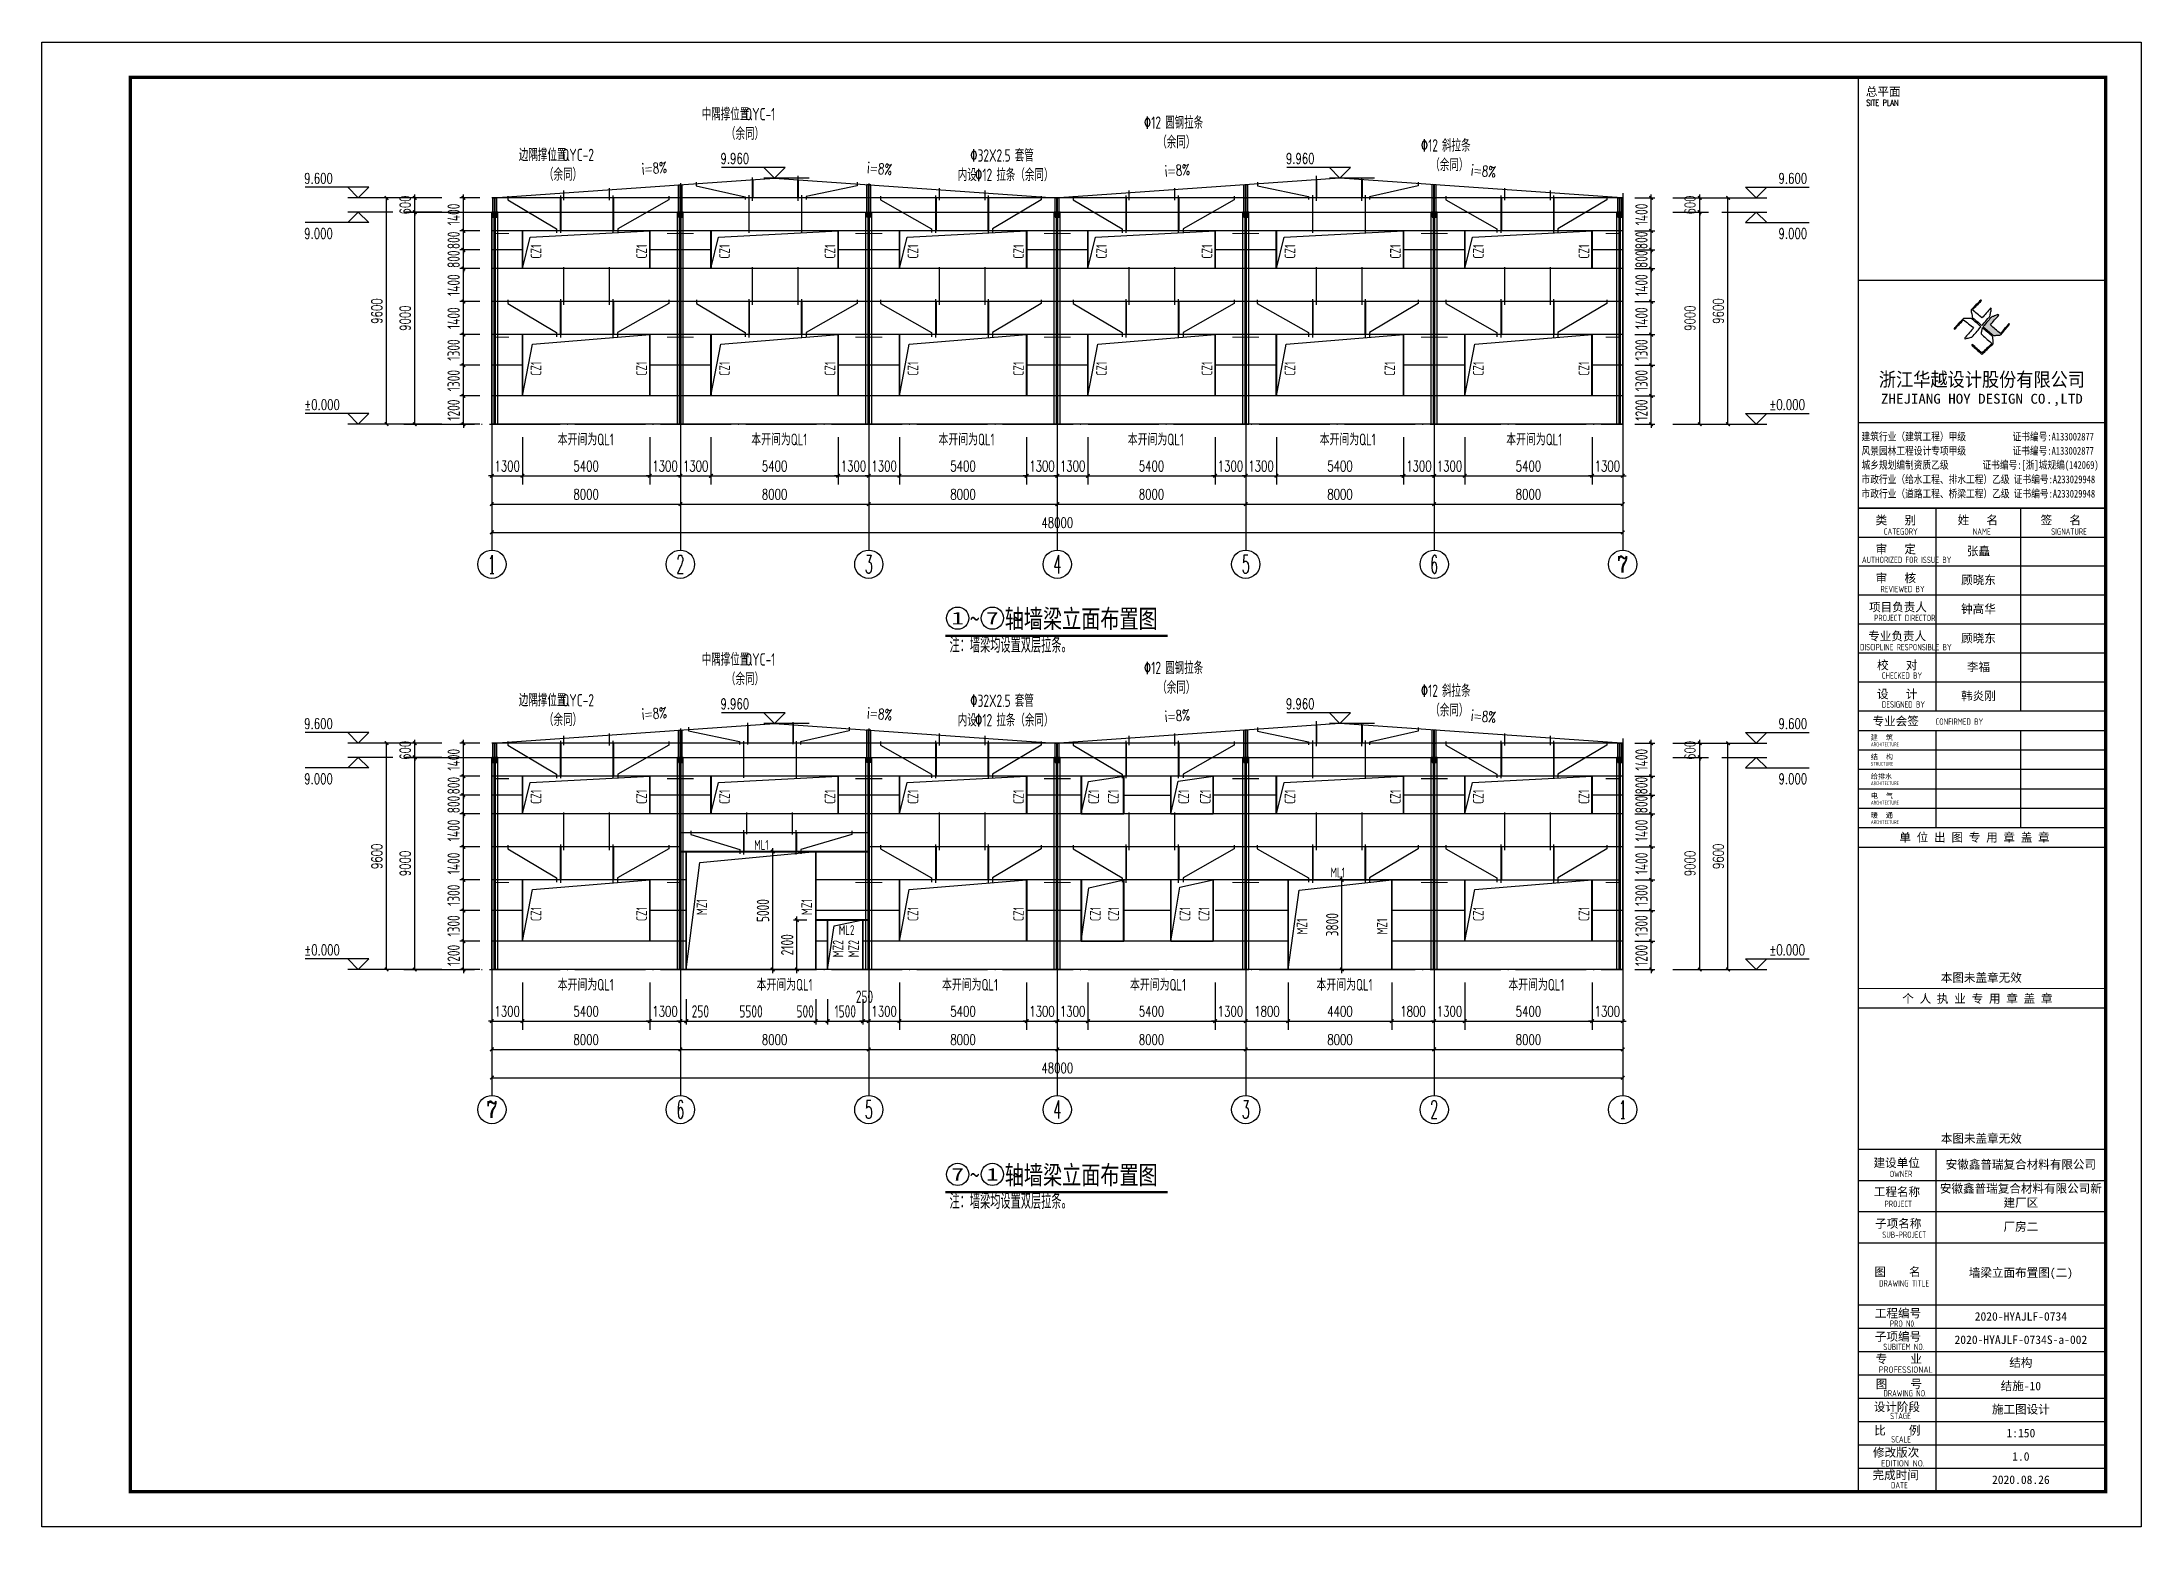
# Model space of a CAD drawing. Header units: millimetres. Extents: x 6950065 to 7140129, y 16284814 to 19754034.
# Drawn here: x 7051029 to 7140129, y 18151127 to 18214127 of the extents above; entities that cross this region are included whole.
import ezdxf
from ezdxf.enums import TextEntityAlignment as Align

# ---------------------------------------------------------------- set-up
doc = ezdxf.new("R2010")
doc.units = ezdxf.units.MM
doc.header["$LTSCALE"] = 1500
doc.header["$MEASUREMENT"] = 0
doc.linetypes.add('DOTE', pattern=[2.42, 2, -0.2, 0.02, -0.2])
doc.layers.get('Defpoints').update_dxf_attribs({"color": 1})
for name, color, linetype in [('0 - 立面线', 7, 'Continuous'), ('0 - 转弯半径', 10, 'Continuous'), ('AXIS_TEXT', 7, 'Continuous'), ('AXIS_外部', 171, 'Continuous'), ('C型钢', 6, 'Continuous'), ('dim', 7, 'Continuous'), ('DIM_SYMB', 165, 'Continuous'), ('GY_QZ', 4, 'Continuous'), ('LS', 2, 'Continuous'), ('PUB_DIM', 161, 'Continuous'), ('PUB_TEXT', 7, 'Continuous'), ('PUB_TITLE', 4, 'Continuous'), ('S-TEXT', 7, 'Continuous'), ('TEXT', 7, 'Continuous'), ('TK', 4, 'Continuous'), ('屋面隅撑', 7, 'Continuous'), ('檩条拉条', 253, 'Continuous'), ('钢梁', 27, 'Continuous')]:
    doc.layers.add(name, color=color, linetype=linetype)
doc.styles.add('-宋体', font='', dxfattribs={"width": 0.8})
doc.styles.add('_TCH_AXIS', font='COMPLEX', dxfattribs={"bigfont": 'GBCBIG'})
doc.styles.add('_TCH_DIM', font='SIMPLEX', dxfattribs={"bigfont": 'GBCBIG'})
doc.styles.add('_TCH_DIM_T3', font='SIMPLEX', dxfattribs={"width": 0.705882, "bigfont": 'GBCBIG'})
doc.styles.add('COMPLEX', font='COMPLEX')
doc.styles.add('HT', font='simhei.ttf', dxfattribs={"width": 0.7})
doc.styles.add('ROMANS', font='romans', dxfattribs={"width": 0.65, "height": 231.275})
doc.styles.add('TK-LG-B', font='', dxfattribs={"width": 0.75})
doc.styles.add('TSSD_Dimension', font='Tssdeng.shx', dxfattribs={"width": 0.7, "bigfont": 'hztxt.shx'})
doc.styles.add('TSSD_Label', font='Tssdeng.shx', dxfattribs={"width": 0.7, "bigfont": 'hztxt.shx'})
doc.styles.add('TSSD_REIN', font='tssdeng.shx', dxfattribs={"width": 0.7, "bigfont": 'tssdchn.shx'})
doc.styles.add('图签宋体', font='', dxfattribs={"height": 300})
doc.styles.add('图签黑体', font='simhei.ttf', dxfattribs={"height": 550})
doc.styles.get('-宋体').set_extended_font_data('SimSun')
doc.styles.get('TK-LG-B').set_extended_font_data('SimSun')
doc.styles.get('图签宋体').set_extended_font_data('NSimSun')
doc.dimstyles.new('_TCH_ARCH&&150', dxfattribs={"dimtxt": 446.25, "dimasz": 150, "dimexe": 375, "dimexo": 450, "dimgap": 189.375, "dimtad": 1, "dimdec": 0, "dimzin": 0, "dimdsep": 46, "dimtxsty": '_TCH_DIM_T3', "dimblk": 'ARCHTICK', "dimcen": 0.09, "dimclrt": 7, "dimazin": 2, "dimtfac": 1, "dimtdec": 0, "dimtix": 1, "dimtmove": 2, "dimatfit": 3, "dimfxl": 0, "dimtolj": 1, "dimtzin": 0, "dimarcsym": 0})
doc.dimstyles.new('TSSD_150_150', dxfattribs={"dimtxt": 525, "dimasz": 150, "dimexe": 150, "dimexo": 375, "dimgap": 150, "dimtad": 1, "dimdec": 0, "dimzin": 0, "dimdsep": 46, "dimtxsty": 'TSSD_Dimension', "dimblk": 'ARCHTICK', "dimcen": 0, "dimdle": 150, "dimclrt": 7, "dimadec": 0, "dimazin": 0, "dimtfac": 1, "dimtdec": 0, "dimtix": 1, "dimtmove": 2, "dimatfit": 3, "dimfxl": 0, "dimtolj": 1, "dimtzin": 0, "dimarcsym": 0})

msp = doc.modelspace()

# ---------------------------------------------------------------- texts
at = {"layer": 'AXIS_TEXT', "style": '_TCH_AXIS'}
for p, p2 in [((7069961.4, 18191585.2), (7070292.3, 18191585.2)), ((7117961.4, 18168451.1), (7118292.3, 18168451.1))]:
    msp.add_text('1', height=772.1, dxfattribs=at).set_placement(p, p2, align=Align.FIT)
at = {"layer": 'AXIS_外部', "color": 7, "style": '_TCH_AXIS'}
for s, width, p, p2 in [('2', 0.642857, (7077961.4, 18191585.2), (7078292.3, 18191585.2)), ('3', 0.642857, (7085961.4, 18191585.2), (7086292.3, 18191585.2)), ('4', 0.5625, (7093961.4, 18191585.2), (7094292.3, 18191585.2)), ('5', 0.642857, (7101961.4, 18191585.2), (7102292.3, 18191585.2)), ('6', 0.642857, (7109961.4, 18191585.2), (7110292.3, 18191585.2)), ('6', 0.642857, (7077961.4, 18168451.1), (7078292.3, 18168451.1)), ('5', 0.642857, (7085961.4, 18168451.1), (7086292.3, 18168451.1)), ('4', 0.5625, (7093961.4, 18168451.1), (7094292.3, 18168451.1)), ('3', 0.642857, (7101961.4, 18168451.1), (7102292.3, 18168451.1)), ('2', 0.642857, (7109961.4, 18168451.1), (7110292.3, 18168451.1))]:
    msp.add_text(s, height=772.1, dxfattribs=dict(at, width=width)).set_placement(p, p2, align=Align.FIT)
at = {"layer": 'DIM_SYMB', "color": 7, "style": 'TK-LG-B'}
for s, width, p, p2 in [('1', 1.398438, (7089630.5, 18189414.8), (7090165, 18189414.8)), ('7', 1.398437, (7091105.8, 18189414.8), (7091640.4, 18189414.8)), ('7', 1.398438, (7089630.5, 18165817.5), (7090165, 18165817.5)), ('1', 1.398437, (7091105.8, 18165817.5), (7091640.4, 18165817.5))]:
    msp.add_text(s, height=534.6, dxfattribs=dict(at, width=width)).set_placement(p, p2, align=Align.FIT)
at = {"layer": 'DIM_SYMB', "color": 7, "style": 'TK-LG-B', "width": 0.75}
for s, height, p in [('轴墙梁立面布置图', 793.04, (7091898.1, 18189262)), ('~', 793, (7090422.8, 18189262)), ('~', 793, (7092227.5, 18189262)), ('~', 793, (7090422.8, 18165664.8)), ('轴墙梁立面布置图', 793.04, (7091898.1, 18165664.8)), ('~', 793, (7092227.5, 18165664.8))]:
    msp.add_text(s, height=height, dxfattribs=at).set_placement(p)
at = {"layer": 'LS', "style": 'TSSD_REIN', "width": 0.7}
for s, p in [('CZ1', (7072227.7, 18204935)), ('CZ1', (7076707.1, 18204935)), ('CZ1', (7080227.7, 18204935)), ('CZ1', (7084707.1, 18204935)), ('CZ1', (7088227.7, 18204935)), ('CZ1', (7092707.1, 18204935)), ('CZ1', (7096227.7, 18204935)), ('CZ1', (7100707.1, 18204935)), ('CZ1', (7104227.7, 18204935)), ('CZ1', (7108707.1, 18204935)), ('CZ1', (7112227.7, 18204935)), ('CZ1', (7116707.1, 18204935)), ('CZ1', (7072227.7, 18199966.9)), ('CZ1', (7076707.1, 18199966.9)), ('CZ1', (7080227.7, 18199966.9)), ('CZ1', (7084707.1, 18199966.9)), ('CZ1', (7088227.7, 18199966.9)), ('CZ1', (7092707.1, 18199966.9)), ('CZ1', (7096227.7, 18199966.9)), ('CZ1', (7100707.1, 18199966.9)), ('CZ1', (7104231.1, 18199966.9)), ('CZ1', (7108467.1, 18199966.9)), ('CZ1', (7112227.7, 18199966.9)), ('CZ1', (7116707.1, 18199966.9)), ('CZ1', (7072227.7, 18181800.9)), ('CZ1', (7076707.1, 18181800.9)), ('CZ1', (7080227.7, 18181800.9)), ('CZ1', (7084707.1, 18181800.9)), ('CZ1', (7088227.7, 18181800.9)), ('CZ1', (7092707.1, 18181800.9)), ('CZ1', (7095896.2, 18181800.9)), ('CZ1', (7096732.8, 18181800.9)), ('CZ1', (7099719.2, 18181800.9)), ('CZ1', (7100634.1, 18181800.9)), ('CZ1', (7104227.7, 18181800.9)), ('CZ1', (7108707.1, 18181800.9)), ('CZ1', (7112227.7, 18181800.9)), ('CZ1', (7116707.1, 18181800.9)), ('CZ1', (7072227.7, 18176832.8)), ('CZ1', (7076707.1, 18176832.8)), ('MZ1', (7079264.9, 18177087.9)), ('MZ1', (7083715.7, 18177087.9)), ('CZ1', (7088227.7, 18176832.8)), ('CZ1', (7092707.1, 18176832.8)), ('CZ1', (7095967.8, 18176832.8)), ('CZ1', (7096743.8, 18176832.8)), ('CZ1', (7099769.5, 18176832.8)), ('CZ1', (7100580.8, 18176832.8)), ('CZ1', (7112227.7, 18176832.8)), ('CZ1', (7116707.1, 18176832.8)), ('MZ1', (7104744.7, 18176262)), ('MZ1', (7108141.9, 18176262)), ('MZ2', (7085047.6, 18175294.3)), ('MZ2', (7085704.4, 18175294.3))]:
    msp.add_text(s, height=450, rotation=90, dxfattribs=at).set_placement(p)
at = {"layer": 'LS', "style": 'TSSD_Label', "width": 0.7}
for s, p in [('ML1', (7081259.1, 18179852.3)), ('ML1', (7105723.7, 18178681.6)), ('ML2', (7084852.1, 18176240.2))]:
    msp.add_text(s, height=420, dxfattribs=at).set_placement(p)
at = {"layer": 'PUB_DIM', "color": 7, "style": '_TCH_DIM', "width": 0.705882}
for p in [(7079831.8, 18208961.2), (7103831.8, 18208961.2), (7079831.8, 18185827.1), (7103831.8, 18185827.1)]:
    msp.add_text('9.960', height=446.25, dxfattribs=at).set_placement(p)
for rotation, p in [(4.504963, (7076510, 18208507.1)), (355.495037, (7086040.9, 18208571.6)), (4.504963, (7098710.1, 18208415.9)), (355.495037, (7111671.6, 18208469.6)), (4.504963, (7076510, 18185373)), (355.495037, (7086040.9, 18185437.5)), (4.504963, (7098710.1, 18185281.8)), (355.495037, (7111671.6, 18185335.5))]:
    msp.add_text('i=8%%%', height=450, rotation=rotation, dxfattribs=at).set_placement(p)
at = {"layer": 'PUB_TEXT', "style": '_TCH_DIM', "width": 0.705882}
for s, p in [('9.600', (7062161.2, 18208119.9)), ('9.600', (7124742.4, 18208119.9)), ('9.000', (7062161.2, 18205779.9)), ('9.000', (7124742.4, 18205779.9)), ('%%P0.000', (7062161.2, 18198519.9)), ('%%P0.000', (7124352.4, 18198519.9)), ('9.600', (7062161.2, 18184985.8)), ('9.600', (7124742.4, 18184985.8)), ('9.000', (7062161.2, 18182645.8)), ('9.000', (7124742.4, 18182645.8)), ('%%P0.000', (7062161.2, 18175385.8)), ('%%P0.000', (7124352.4, 18175385.8))]:
    msp.add_text(s, height=446.25, dxfattribs=at).set_placement(p)
at = {"layer": 'PUB_TEXT', "color": 7, "style": 'TSSD_REIN', "width": 0.7}
for p in [(7089553, 18188022.9), (7089553, 18164425.7)]:
    msp.add_text('注：墙梁均设置双层拉条。', height=650, dxfattribs=at).set_placement(p, align=Align.BOTTOM_LEFT)
at = {"layer": 'S-TEXT', "color": 3, "style": 'TSSD_REIN', "width": 0.7}
for s, p in [('中隅撑位置', (7079032.3, 18210803)), ('QYC-1', (7080869.8, 18210803)), ('（余同）', (7080063.4, 18209975.4)), ('%%13012', (7097800.6, 18210443.7)), ('圆钢拉条', (7098705.2, 18210443.7)), ('边隅撑位置', (7071271.1, 18209072.4)), ('QYC-2', (7073108.6, 18209072.4)), ('%%13032X2.5', (7090430.5, 18209051.1)), ('套管', (7092324.6, 18209051.1)), ('（余同）', (7098371.6, 18209616.1)), ('（余同）', (7072337.6, 18208244.8)), ('内设', (7089899.4, 18208227.7)), ('%%13012', (7090634.4, 18208227.7)), ('拉条（余同）', (7091539, 18208227.7)), ('中隅撑位置', (7079032.3, 18187668.9)), ('QYC-1', (7080869.8, 18187668.9)), ('（余同）', (7080063.4, 18186841.3)), ('%%13012', (7097800.6, 18187309.6)), ('圆钢拉条', (7098705.2, 18187309.6)), ('边隅撑位置', (7071271.1, 18185938.3)), ('QYC-2', (7073108.6, 18185938.3)), ('%%13032X2.5', (7090430.5, 18185917)), ('套管', (7092324.6, 18185917)), ('（余同）', (7098371.6, 18186482)), ('（余同）', (7072337.6, 18185110.7)), ('内设', (7089899.4, 18185093.6)), ('%%13012', (7090634.4, 18185093.6)), ('拉条（余同）', (7091539, 18185093.6))]:
    msp.add_text(s, height=525, dxfattribs=at).set_placement(p)
for s, p in [('%%13012', (7109555.6, 18209476.3)), ('斜拉条', (7110460.2, 18209476.3)), ('（余同）', (7109960.1, 18208648.8)), ('%%13012', (7109555.6, 18186342.2)), ('斜拉条', (7110460.2, 18186342.2)), ('（余同）', (7109960.1, 18185514.7))]:
    msp.add_text(s, height=525, rotation=360, dxfattribs=at).set_placement(p)
at = {"layer": 'TEXT', "style": 'TSSD_Label', "width": 0.7}
for p in [(7072921.4, 18197015.7), (7081135.4, 18197015.7), (7089082.8, 18197015.7), (7097119.9, 18197015.7), (7105263.4, 18197015.7), (7113182.6, 18197015.7), (7072921.4, 18173881.6), (7081362, 18173881.6), (7089232.1, 18173881.6), (7097213.6, 18173881.6), (7105130.8, 18173881.6), (7113271.5, 18173881.6)]:
    msp.add_text('本开间为QL1', height=500, dxfattribs=at).set_placement(p)

# ---------------------------------------------------------------- blocks, each defined once
blk = doc.blocks.new('_ArchTick')
at = {"color": 0, "linetype": 'ByBlock', "const_width": 0.4}
blk.add_lwpolyline([(-0.5, -0.5), (0.5, 0.5)], dxfattribs=at)
blk = doc.blocks.new('*D1137')
at = {"layer": 'Defpoints', "color": 0}
for p in [(7068917, 18199112), (7069987, 18199112), (7069987, 18197912)]:
    blk.add_point(p, dxfattribs=at)
at = {"layer": 'dim', "color": 0, "lineweight": -2}
for p, q in [((7069612, 18199112), (7068767, 18199112)), ((7068917, 18199112), (7068917, 18199262)), ((7068917, 18197912), (7068917, 18199112)), ((7069612, 18197912), (7068767, 18197912)), ((7068917, 18197912), (7068917, 18197762))]:
    blk.add_line(p, q, dxfattribs=at)
at = {"layer": 'dim', "color": 0, "lineweight": -2, "xscale": 150, "yscale": 150, "zscale": 150}
for p, rotation in [((7068917, 18199112), 270), ((7068917, 18197912), 90)]:
    blk.add_blockref('_ArchTick', p, dxfattribs=dict(at, rotation=rotation))
at = {"layer": 'dim', "color": 7, "insert": (7068504, 18198512), "char_height": 525, "attachment_point": 5, "rotation": 90, "style": 'TSSD_Dimension'}
blk.add_mtext('\\A1;1200', dxfattribs=at)
blk = doc.blocks.new('*D1138')
at = {"layer": 'Defpoints', "color": 0}
for p in [(7068917, 18200412), (7069987, 18200412), (7069987, 18199112)]:
    blk.add_point(p, dxfattribs=at)
at = {"layer": 'dim', "color": 0, "lineweight": -2}
for p, q in [((7068917, 18198962), (7068917, 18200562)), ((7069612, 18200412), (7068767, 18200412)), ((7069612, 18199112), (7068767, 18199112))]:
    blk.add_line(p, q, dxfattribs=at)
at = {"layer": 'dim', "color": 0, "lineweight": -2, "xscale": 150, "yscale": 150, "zscale": 150}
for p, rotation in [((7068917, 18200412), 90), ((7068917, 18199112), 270)]:
    blk.add_blockref('_ArchTick', p, dxfattribs=dict(at, rotation=rotation))
at = {"layer": 'dim', "color": 7, "insert": (7068504, 18199762), "char_height": 525, "attachment_point": 5, "rotation": 90, "style": 'TSSD_Dimension'}
blk.add_mtext('\\A1;1300', dxfattribs=at)
blk = doc.blocks.new('*D1139')
at = {"layer": 'Defpoints', "color": 0}
for p in [(7068917, 18201712), (7069987, 18201712), (7069987, 18200412)]:
    blk.add_point(p, dxfattribs=at)
at = {"layer": 'dim', "color": 0, "lineweight": -2}
for p, q in [((7069612, 18201712), (7068767, 18201712)), ((7068917, 18200262), (7068917, 18201862)), ((7069612, 18200412), (7068767, 18200412))]:
    blk.add_line(p, q, dxfattribs=at)
at = {"layer": 'dim', "color": 0, "lineweight": -2, "xscale": 150, "yscale": 150, "zscale": 150}
for p, rotation in [((7068917, 18201712), 90), ((7068917, 18200412), 270)]:
    blk.add_blockref('_ArchTick', p, dxfattribs=dict(at, rotation=rotation))
at = {"layer": 'dim', "color": 7, "insert": (7068504, 18201062), "char_height": 525, "attachment_point": 5, "rotation": 90, "style": 'TSSD_Dimension'}
blk.add_mtext('\\A1;1300', dxfattribs=at)
blk = doc.blocks.new('*D1140')
at = {"layer": 'Defpoints', "color": 0}
for p in [(7068917, 18203112), (7069987, 18203112), (7069987, 18201712)]:
    blk.add_point(p, dxfattribs=at)
at = {"layer": 'dim', "color": 0, "lineweight": -2}
for p, q in [((7068917, 18201562), (7068917, 18203262)), ((7069612, 18203112), (7068767, 18203112)), ((7069612, 18201712), (7068767, 18201712))]:
    blk.add_line(p, q, dxfattribs=at)
at = {"layer": 'dim', "color": 0, "lineweight": -2, "xscale": 150, "yscale": 150, "zscale": 150}
for p, rotation in [((7068917, 18203112), 90), ((7068917, 18201712), 270)]:
    blk.add_blockref('_ArchTick', p, dxfattribs=dict(at, rotation=rotation))
at = {"layer": 'dim', "color": 7, "insert": (7068504, 18202412), "char_height": 525, "attachment_point": 5, "rotation": 90, "style": 'TSSD_Dimension'}
blk.add_mtext('\\A1;1400', dxfattribs=at)
blk = doc.blocks.new('*D1141')
at = {"layer": 'Defpoints', "color": 0}
for p in [(7068917, 18204512), (7069987, 18204512), (7069987, 18203112)]:
    blk.add_point(p, dxfattribs=at)
at = {"layer": 'dim', "color": 0, "lineweight": -2}
for p, q in [((7069612, 18204512), (7068767, 18204512)), ((7068917, 18202962), (7068917, 18204662)), ((7069612, 18203112), (7068767, 18203112))]:
    blk.add_line(p, q, dxfattribs=at)
at = {"layer": 'dim', "color": 0, "lineweight": -2, "xscale": 150, "yscale": 150, "zscale": 150}
for p, rotation in [((7068917, 18204512), 90), ((7068917, 18203112), 270)]:
    blk.add_blockref('_ArchTick', p, dxfattribs=dict(at, rotation=rotation))
at = {"layer": 'dim', "color": 7, "insert": (7068504, 18203812), "char_height": 525, "attachment_point": 5, "rotation": 90, "style": 'TSSD_Dimension'}
blk.add_mtext('\\A1;1400', dxfattribs=at)
blk = doc.blocks.new('*D1142')
at = {"layer": 'Defpoints', "color": 0}
for p in [(7068917, 18205312), (7069987, 18205312), (7069987, 18204512)]:
    blk.add_point(p, dxfattribs=at)
at = {"layer": 'dim', "color": 0, "lineweight": -2}
for p, q in [((7069612, 18205312), (7068767, 18205312)), ((7068917, 18205312), (7068917, 18205462)), ((7068917, 18204512), (7068917, 18205312)), ((7069612, 18204512), (7068767, 18204512)), ((7068917, 18204512), (7068917, 18204362))]:
    blk.add_line(p, q, dxfattribs=at)
at = {"layer": 'dim', "color": 0, "lineweight": -2, "xscale": 150, "yscale": 150, "zscale": 150}
for p, rotation in [((7068917, 18205312), 270), ((7068917, 18204512), 90)]:
    blk.add_blockref('_ArchTick', p, dxfattribs=dict(at, rotation=rotation))
at = {"layer": 'dim', "color": 7, "insert": (7068504, 18204912), "char_height": 525, "attachment_point": 5, "rotation": 90, "style": 'TSSD_Dimension'}
blk.add_mtext('\\A1;800', dxfattribs=at)
blk = doc.blocks.new('*D1229')
at = {"layer": 'Defpoints', "color": 0}
for p in [(7068917, 18207512), (7069987, 18207512), (7069987, 18206112)]:
    blk.add_point(p, dxfattribs=at)
at = {"layer": 'dim', "color": 0, "lineweight": -2}
for p, q in [((7068917, 18205962), (7068917, 18207662)), ((7069612, 18207512), (7068767, 18207512)), ((7069612, 18206112), (7068767, 18206112))]:
    blk.add_line(p, q, dxfattribs=at)
at = {"layer": 'dim', "color": 0, "lineweight": -2, "xscale": 150, "yscale": 150, "zscale": 150}
for p, rotation in [((7068917, 18207512), 90), ((7068917, 18206112), 270)]:
    blk.add_blockref('_ArchTick', p, dxfattribs=dict(at, rotation=rotation))
at = {"layer": 'dim', "color": 7, "insert": (7068504, 18206812), "char_height": 525, "attachment_point": 5, "rotation": 90, "style": 'TSSD_Dimension'}
blk.add_mtext('\\A1;1400', dxfattribs=at)
blk = doc.blocks.new('*D1143')
at = {"layer": 'Defpoints', "color": 0}
for p in [(7068917, 18206112), (7069987, 18206112), (7069987, 18205312)]:
    blk.add_point(p, dxfattribs=at)
at = {"layer": 'dim', "color": 0, "lineweight": -2}
for p, q in [((7069612, 18206112), (7068767, 18206112)), ((7068917, 18206112), (7068917, 18206262)), ((7068917, 18205312), (7068917, 18206112)), ((7069612, 18205312), (7068767, 18205312)), ((7068917, 18205312), (7068917, 18205162))]:
    blk.add_line(p, q, dxfattribs=at)
at = {"layer": 'dim', "color": 0, "lineweight": -2, "xscale": 150, "yscale": 150, "zscale": 150}
for p, rotation in [((7068917, 18206112), 270), ((7068917, 18205312), 90)]:
    blk.add_blockref('_ArchTick', p, dxfattribs=dict(at, rotation=rotation))
at = {"layer": 'dim', "color": 7, "insert": (7068504, 18205712), "char_height": 525, "attachment_point": 5, "rotation": 90, "style": 'TSSD_Dimension'}
blk.add_mtext('\\A1;800', dxfattribs=at)
blk = doc.blocks.new('23432423424242')
at = {"layer": '钢梁'}
for p, q in [((1579393, -184370), (1579393, -175370)), ((1579643, -175370), (1579393, -175370)), ((1579488, -184370), (1579488, -175370)), ((1579548, -184370), (1579548, -175370)), ((1579643, -184370), (1579643, -175370)), ((1579393, -184370), (1579643, -184370)), ((1579393, -184370), (1579643, -184370))]:
    blk.add_line(p, q, dxfattribs=at)
at = {"layer": '钢梁', "color": 4}
for p, q in [((1579435, -175582), (1579435, -174770)), ((1579435, -174770), (1579601, -174770)), ((1579505, -175582), (1579505, -174770)), ((1579531, -175582), (1579531, -174770)), ((1579601, -175582), (1579601, -174770)), ((1579435, -175582), (1579601, -175582))]:
    blk.add_line(p, q, dxfattribs=at)
blk = doc.blocks.new('dfrgfdgfdgfdgd')
at = {"layer": '钢梁', "color": 4}
for p, q in [((5286735, 18689709), (5286735, 18691077)), ((5286736, 18691077), (5286902, 18691088)), ((5286805, 18689709), (5286805, 18691082)), ((5286832, 18689709), (5286832, 18691083)), ((5286902, 18689709), (5286902, 18691088)), ((5286735, 18689709), (5286902, 18689709))]:
    blk.add_line(p, q, dxfattribs=at)
at = {"layer": '钢梁'}
for p, q in [((5286694, 18680922), (5286694, 18689922)), ((5286944, 18689922), (5286694, 18689922)), ((5286789, 18680922), (5286789, 18689922)), ((5286849, 18680922), (5286849, 18689922)), ((5286944, 18680922), (5286944, 18689922)), ((5286694, 18680922), (5286944, 18680922)), ((5286694, 18680922), (5286944, 18680922))]:
    blk.add_line(p, q, dxfattribs=at)
blk = doc.blocks.new('*D1145')
at = {"layer": 'AXIS_外部', "color": 0, "lineweight": -2}
for p, q in [((7071427, 18197362), (7071427, 18195348)), ((7076827, 18197362), (7076827, 18195348)), ((7071427, 18195723), (7076827, 18195723))]:
    blk.add_line(p, q, dxfattribs=at)
at = {"layer": 'Defpoints', "color": 0}
for p in [(7071427, 18197812), (7076827, 18197812), (7076827, 18195723)]:
    blk.add_point(p, dxfattribs=at)
at = {"layer": 'AXIS_外部', "color": 0, "lineweight": -2, "xscale": 150, "yscale": 150, "zscale": 150, "rotation": 180}
blk.add_blockref('_ArchTick', (7071427, 18195723), dxfattribs=at)
at = {"layer": 'AXIS_外部', "color": 0, "lineweight": -2, "xscale": 150, "yscale": 150, "zscale": 150}
blk.add_blockref('_ArchTick', (7076827, 18195723), dxfattribs=at)
at = {"layer": 'AXIS_外部', "color": 7, "insert": (7074127, 18196135), "char_height": 446.2, "attachment_point": 5, "style": '_TCH_DIM_T3'}
blk.add_mtext('\\A1;5400', dxfattribs=at)
blk = doc.blocks.new('*D1146')
at = {"layer": 'AXIS_外部', "color": 0, "lineweight": -2}
for p, q in [((7070127, 18197362), (7070127, 18195348)), ((7071427, 18197362), (7071427, 18195348)), ((7070127, 18195723), (7069977, 18195723)), ((7070127, 18195723), (7071427, 18195723)), ((7071427, 18195723), (7071577, 18195723))]:
    blk.add_line(p, q, dxfattribs=at)
at = {"layer": 'Defpoints', "color": 0}
for p in [(7070127, 18197812), (7071427, 18197812), (7071427, 18195723)]:
    blk.add_point(p, dxfattribs=at)
at = {"layer": 'AXIS_外部', "color": 0, "lineweight": -2, "xscale": 150, "yscale": 150, "zscale": 150}
blk.add_blockref('_ArchTick', (7070127, 18195723), dxfattribs=at)
at = {"layer": 'AXIS_外部', "color": 0, "lineweight": -2, "xscale": 150, "yscale": 150, "zscale": 150, "rotation": 180}
blk.add_blockref('_ArchTick', (7071427, 18195723), dxfattribs=at)
at = {"layer": 'AXIS_外部', "color": 7, "insert": (7070777, 18196135), "char_height": 446.2, "attachment_point": 5, "style": '_TCH_DIM_T3'}
blk.add_mtext('\\A1;1300', dxfattribs=at)
blk = doc.blocks.new('*D1147')
at = {"layer": 'AXIS_外部', "color": 0, "lineweight": -2}
for p, q in [((7076827, 18197362), (7076827, 18195348)), ((7078127, 18197362), (7078127, 18195348)), ((7076827, 18195723), (7076677, 18195723)), ((7076827, 18195723), (7078127, 18195723)), ((7078127, 18195723), (7078277, 18195723))]:
    blk.add_line(p, q, dxfattribs=at)
at = {"layer": 'Defpoints', "color": 0}
for p in [(7076827, 18197812), (7078127, 18197812), (7078127, 18195723)]:
    blk.add_point(p, dxfattribs=at)
at = {"layer": 'AXIS_外部', "color": 0, "lineweight": -2, "xscale": 150, "yscale": 150, "zscale": 150}
blk.add_blockref('_ArchTick', (7076827, 18195723), dxfattribs=at)
at = {"layer": 'AXIS_外部', "color": 0, "lineweight": -2, "xscale": 150, "yscale": 150, "zscale": 150, "rotation": 180}
blk.add_blockref('_ArchTick', (7078127, 18195723), dxfattribs=at)
at = {"layer": 'AXIS_外部', "color": 7, "insert": (7077477, 18196135), "char_height": 446.2, "attachment_point": 5, "style": '_TCH_DIM_T3'}
blk.add_mtext('\\A1;1300', dxfattribs=at)
blk = doc.blocks.new('*D1149')
at = {"layer": 'AXIS_外部', "color": 0, "lineweight": -2}
for p, q in [((7078127, 18197362), (7078127, 18195348)), ((7079427, 18197362), (7079427, 18195348)), ((7078127, 18195723), (7077977, 18195723)), ((7078127, 18195723), (7079427, 18195723)), ((7079427, 18195723), (7079577, 18195723))]:
    blk.add_line(p, q, dxfattribs=at)
at = {"layer": 'Defpoints', "color": 0}
for p in [(7078127, 18197812), (7079427, 18197812), (7079427, 18195723)]:
    blk.add_point(p, dxfattribs=at)
at = {"layer": 'AXIS_外部', "color": 0, "lineweight": -2, "xscale": 150, "yscale": 150, "zscale": 150}
blk.add_blockref('_ArchTick', (7078127, 18195723), dxfattribs=at)
at = {"layer": 'AXIS_外部', "color": 0, "lineweight": -2, "xscale": 150, "yscale": 150, "zscale": 150, "rotation": 180}
blk.add_blockref('_ArchTick', (7079427, 18195723), dxfattribs=at)
at = {"layer": 'AXIS_外部', "color": 7, "insert": (7078777, 18196135), "char_height": 446.2, "attachment_point": 5, "style": '_TCH_DIM_T3'}
blk.add_mtext('\\A1;1300', dxfattribs=at)
blk = doc.blocks.new('*D1148')
at = {"layer": 'AXIS_外部', "color": 0, "lineweight": -2}
for p, q in [((7079427, 18197362), (7079427, 18195348)), ((7084827, 18197362), (7084827, 18195348)), ((7079427, 18195723), (7084827, 18195723))]:
    blk.add_line(p, q, dxfattribs=at)
at = {"layer": 'Defpoints', "color": 0}
for p in [(7079427, 18197812), (7084827, 18197812), (7084827, 18195723)]:
    blk.add_point(p, dxfattribs=at)
at = {"layer": 'AXIS_外部', "color": 0, "lineweight": -2, "xscale": 150, "yscale": 150, "zscale": 150, "rotation": 180}
blk.add_blockref('_ArchTick', (7079427, 18195723), dxfattribs=at)
at = {"layer": 'AXIS_外部', "color": 0, "lineweight": -2, "xscale": 150, "yscale": 150, "zscale": 150}
blk.add_blockref('_ArchTick', (7084827, 18195723), dxfattribs=at)
at = {"layer": 'AXIS_外部', "color": 7, "insert": (7082127, 18196135), "char_height": 446.2, "attachment_point": 5, "style": '_TCH_DIM_T3'}
blk.add_mtext('\\A1;5400', dxfattribs=at)
blk = doc.blocks.new('*D1150')
at = {"layer": 'AXIS_外部', "color": 0, "lineweight": -2}
for p, q in [((7084827, 18197362), (7084827, 18195348)), ((7086127, 18197362), (7086127, 18195348)), ((7084827, 18195723), (7084677, 18195723)), ((7084827, 18195723), (7086127, 18195723)), ((7086127, 18195723), (7086277, 18195723))]:
    blk.add_line(p, q, dxfattribs=at)
at = {"layer": 'Defpoints', "color": 0}
for p in [(7084827, 18197812), (7086127, 18197812), (7086127, 18195723)]:
    blk.add_point(p, dxfattribs=at)
at = {"layer": 'AXIS_外部', "color": 0, "lineweight": -2, "xscale": 150, "yscale": 150, "zscale": 150}
blk.add_blockref('_ArchTick', (7084827, 18195723), dxfattribs=at)
at = {"layer": 'AXIS_外部', "color": 0, "lineweight": -2, "xscale": 150, "yscale": 150, "zscale": 150, "rotation": 180}
blk.add_blockref('_ArchTick', (7086127, 18195723), dxfattribs=at)
at = {"layer": 'AXIS_外部', "color": 7, "insert": (7085477, 18196135), "char_height": 446.2, "attachment_point": 5, "style": '_TCH_DIM_T3'}
blk.add_mtext('\\A1;1300', dxfattribs=at)
blk = doc.blocks.new('*D1152')
at = {"layer": 'AXIS_外部', "color": 0, "lineweight": -2}
for p, q in [((7086127, 18197362), (7086127, 18195348)), ((7087427, 18197362), (7087427, 18195348)), ((7086127, 18195723), (7085977, 18195723)), ((7086127, 18195723), (7087427, 18195723)), ((7087427, 18195723), (7087577, 18195723))]:
    blk.add_line(p, q, dxfattribs=at)
at = {"layer": 'Defpoints', "color": 0}
for p in [(7086127, 18197812), (7087427, 18197812), (7087427, 18195723)]:
    blk.add_point(p, dxfattribs=at)
at = {"layer": 'AXIS_外部', "color": 0, "lineweight": -2, "xscale": 150, "yscale": 150, "zscale": 150}
blk.add_blockref('_ArchTick', (7086127, 18195723), dxfattribs=at)
at = {"layer": 'AXIS_外部', "color": 0, "lineweight": -2, "xscale": 150, "yscale": 150, "zscale": 150, "rotation": 180}
blk.add_blockref('_ArchTick', (7087427, 18195723), dxfattribs=at)
at = {"layer": 'AXIS_外部', "color": 7, "insert": (7086777, 18196135), "char_height": 446.2, "attachment_point": 5, "style": '_TCH_DIM_T3'}
blk.add_mtext('\\A1;1300', dxfattribs=at)
blk = doc.blocks.new('*D1151')
at = {"layer": 'AXIS_外部', "color": 0, "lineweight": -2}
for p, q in [((7087427, 18197362), (7087427, 18195348)), ((7092827, 18197362), (7092827, 18195348)), ((7087427, 18195723), (7092827, 18195723))]:
    blk.add_line(p, q, dxfattribs=at)
at = {"layer": 'Defpoints', "color": 0}
for p in [(7087427, 18197812), (7092827, 18197812), (7092827, 18195723)]:
    blk.add_point(p, dxfattribs=at)
at = {"layer": 'AXIS_外部', "color": 0, "lineweight": -2, "xscale": 150, "yscale": 150, "zscale": 150, "rotation": 180}
blk.add_blockref('_ArchTick', (7087427, 18195723), dxfattribs=at)
at = {"layer": 'AXIS_外部', "color": 0, "lineweight": -2, "xscale": 150, "yscale": 150, "zscale": 150}
blk.add_blockref('_ArchTick', (7092827, 18195723), dxfattribs=at)
at = {"layer": 'AXIS_外部', "color": 7, "insert": (7090127, 18196135), "char_height": 446.2, "attachment_point": 5, "style": '_TCH_DIM_T3'}
blk.add_mtext('\\A1;5400', dxfattribs=at)
blk = doc.blocks.new('*D1153')
at = {"layer": 'AXIS_外部', "color": 0, "lineweight": -2}
for p, q in [((7092827, 18197362), (7092827, 18195348)), ((7094127, 18197362), (7094127, 18195348)), ((7092827, 18195723), (7092677, 18195723)), ((7092827, 18195723), (7094127, 18195723)), ((7094127, 18195723), (7094277, 18195723))]:
    blk.add_line(p, q, dxfattribs=at)
at = {"layer": 'Defpoints', "color": 0}
for p in [(7092827, 18197812), (7094127, 18197812), (7094127, 18195723)]:
    blk.add_point(p, dxfattribs=at)
at = {"layer": 'AXIS_外部', "color": 0, "lineweight": -2, "xscale": 150, "yscale": 150, "zscale": 150}
blk.add_blockref('_ArchTick', (7092827, 18195723), dxfattribs=at)
at = {"layer": 'AXIS_外部', "color": 0, "lineweight": -2, "xscale": 150, "yscale": 150, "zscale": 150, "rotation": 180}
blk.add_blockref('_ArchTick', (7094127, 18195723), dxfattribs=at)
at = {"layer": 'AXIS_外部', "color": 7, "insert": (7093477, 18196135), "char_height": 446.2, "attachment_point": 5, "style": '_TCH_DIM_T3'}
blk.add_mtext('\\A1;1300', dxfattribs=at)
blk = doc.blocks.new('*D1155')
at = {"layer": 'AXIS_外部', "color": 0, "lineweight": -2}
for p, q in [((7094127, 18197362), (7094127, 18195348)), ((7095427, 18197362), (7095427, 18195348)), ((7094127, 18195723), (7093977, 18195723)), ((7094127, 18195723), (7095427, 18195723)), ((7095427, 18195723), (7095577, 18195723))]:
    blk.add_line(p, q, dxfattribs=at)
at = {"layer": 'Defpoints', "color": 0}
for p in [(7094127, 18197812), (7095427, 18197812), (7095427, 18195723)]:
    blk.add_point(p, dxfattribs=at)
at = {"layer": 'AXIS_外部', "color": 0, "lineweight": -2, "xscale": 150, "yscale": 150, "zscale": 150}
blk.add_blockref('_ArchTick', (7094127, 18195723), dxfattribs=at)
at = {"layer": 'AXIS_外部', "color": 0, "lineweight": -2, "xscale": 150, "yscale": 150, "zscale": 150, "rotation": 180}
blk.add_blockref('_ArchTick', (7095427, 18195723), dxfattribs=at)
at = {"layer": 'AXIS_外部', "color": 7, "insert": (7094777, 18196135), "char_height": 446.2, "attachment_point": 5, "style": '_TCH_DIM_T3'}
blk.add_mtext('\\A1;1300', dxfattribs=at)
blk = doc.blocks.new('*D1154')
at = {"layer": 'AXIS_外部', "color": 0, "lineweight": -2}
for p, q in [((7095427, 18197362), (7095427, 18195348)), ((7100827, 18197362), (7100827, 18195348)), ((7095427, 18195723), (7100827, 18195723))]:
    blk.add_line(p, q, dxfattribs=at)
at = {"layer": 'Defpoints', "color": 0}
for p in [(7095427, 18197812), (7100827, 18197812), (7100827, 18195723)]:
    blk.add_point(p, dxfattribs=at)
at = {"layer": 'AXIS_外部', "color": 0, "lineweight": -2, "xscale": 150, "yscale": 150, "zscale": 150, "rotation": 180}
blk.add_blockref('_ArchTick', (7095427, 18195723), dxfattribs=at)
at = {"layer": 'AXIS_外部', "color": 0, "lineweight": -2, "xscale": 150, "yscale": 150, "zscale": 150}
blk.add_blockref('_ArchTick', (7100827, 18195723), dxfattribs=at)
at = {"layer": 'AXIS_外部', "color": 7, "insert": (7098127, 18196135), "char_height": 446.2, "attachment_point": 5, "style": '_TCH_DIM_T3'}
blk.add_mtext('\\A1;5400', dxfattribs=at)
blk = doc.blocks.new('*D1156')
at = {"layer": 'AXIS_外部', "color": 0, "lineweight": -2}
for p, q in [((7100827, 18197362), (7100827, 18195348)), ((7102127, 18197362), (7102127, 18195348)), ((7100827, 18195723), (7100677, 18195723)), ((7100827, 18195723), (7102127, 18195723)), ((7102127, 18195723), (7102277, 18195723))]:
    blk.add_line(p, q, dxfattribs=at)
at = {"layer": 'Defpoints', "color": 0}
for p in [(7100827, 18197812), (7102127, 18197812), (7102127, 18195723)]:
    blk.add_point(p, dxfattribs=at)
at = {"layer": 'AXIS_外部', "color": 0, "lineweight": -2, "xscale": 150, "yscale": 150, "zscale": 150}
blk.add_blockref('_ArchTick', (7100827, 18195723), dxfattribs=at)
at = {"layer": 'AXIS_外部', "color": 0, "lineweight": -2, "xscale": 150, "yscale": 150, "zscale": 150, "rotation": 180}
blk.add_blockref('_ArchTick', (7102127, 18195723), dxfattribs=at)
at = {"layer": 'AXIS_外部', "color": 7, "insert": (7101477, 18196135), "char_height": 446.2, "attachment_point": 5, "style": '_TCH_DIM_T3'}
blk.add_mtext('\\A1;1300', dxfattribs=at)
blk = doc.blocks.new('*D1158')
at = {"layer": 'AXIS_外部', "color": 0, "lineweight": -2}
for p, q in [((7102127, 18197362), (7102127, 18195348)), ((7103427, 18197362), (7103427, 18195348)), ((7102127, 18195723), (7101977, 18195723)), ((7102127, 18195723), (7103427, 18195723)), ((7103427, 18195723), (7103577, 18195723))]:
    blk.add_line(p, q, dxfattribs=at)
at = {"layer": 'Defpoints', "color": 0}
for p in [(7102127, 18197812), (7103427, 18197812), (7103427, 18195723)]:
    blk.add_point(p, dxfattribs=at)
at = {"layer": 'AXIS_外部', "color": 0, "lineweight": -2, "xscale": 150, "yscale": 150, "zscale": 150}
blk.add_blockref('_ArchTick', (7102127, 18195723), dxfattribs=at)
at = {"layer": 'AXIS_外部', "color": 0, "lineweight": -2, "xscale": 150, "yscale": 150, "zscale": 150, "rotation": 180}
blk.add_blockref('_ArchTick', (7103427, 18195723), dxfattribs=at)
at = {"layer": 'AXIS_外部', "color": 7, "insert": (7102777, 18196135), "char_height": 446.2, "attachment_point": 5, "style": '_TCH_DIM_T3'}
blk.add_mtext('\\A1;1300', dxfattribs=at)
blk = doc.blocks.new('*D1157')
at = {"layer": 'AXIS_外部', "color": 0, "lineweight": -2}
for p, q in [((7103427, 18197362), (7103427, 18195348)), ((7108827, 18197362), (7108827, 18195348)), ((7103427, 18195723), (7108827, 18195723))]:
    blk.add_line(p, q, dxfattribs=at)
at = {"layer": 'Defpoints', "color": 0}
for p in [(7103427, 18197812), (7108827, 18197812), (7108827, 18195723)]:
    blk.add_point(p, dxfattribs=at)
at = {"layer": 'AXIS_外部', "color": 0, "lineweight": -2, "xscale": 150, "yscale": 150, "zscale": 150, "rotation": 180}
blk.add_blockref('_ArchTick', (7103427, 18195723), dxfattribs=at)
at = {"layer": 'AXIS_外部', "color": 0, "lineweight": -2, "xscale": 150, "yscale": 150, "zscale": 150}
blk.add_blockref('_ArchTick', (7108827, 18195723), dxfattribs=at)
at = {"layer": 'AXIS_外部', "color": 7, "insert": (7106127, 18196135), "char_height": 446.2, "attachment_point": 5, "style": '_TCH_DIM_T3'}
blk.add_mtext('\\A1;5400', dxfattribs=at)
blk = doc.blocks.new('*D1159')
at = {"layer": 'AXIS_外部', "color": 0, "lineweight": -2}
for p, q in [((7108827, 18197362), (7108827, 18195348)), ((7110127, 18197362), (7110127, 18195348)), ((7108827, 18195723), (7108677, 18195723)), ((7108827, 18195723), (7110127, 18195723)), ((7110127, 18195723), (7110277, 18195723))]:
    blk.add_line(p, q, dxfattribs=at)
at = {"layer": 'Defpoints', "color": 0}
for p in [(7108827, 18197812), (7110127, 18197812), (7110127, 18195723)]:
    blk.add_point(p, dxfattribs=at)
at = {"layer": 'AXIS_外部', "color": 0, "lineweight": -2, "xscale": 150, "yscale": 150, "zscale": 150}
blk.add_blockref('_ArchTick', (7108827, 18195723), dxfattribs=at)
at = {"layer": 'AXIS_外部', "color": 0, "lineweight": -2, "xscale": 150, "yscale": 150, "zscale": 150, "rotation": 180}
blk.add_blockref('_ArchTick', (7110127, 18195723), dxfattribs=at)
at = {"layer": 'AXIS_外部', "color": 7, "insert": (7109477, 18196135), "char_height": 446.2, "attachment_point": 5, "style": '_TCH_DIM_T3'}
blk.add_mtext('\\A1;1300', dxfattribs=at)
blk = doc.blocks.new('*D1161')
at = {"layer": 'AXIS_外部', "color": 0, "lineweight": -2}
for p, q in [((7110127, 18197362), (7110127, 18195348)), ((7111427, 18197362), (7111427, 18195348)), ((7110127, 18195723), (7109977, 18195723)), ((7110127, 18195723), (7111427, 18195723)), ((7111427, 18195723), (7111577, 18195723))]:
    blk.add_line(p, q, dxfattribs=at)
at = {"layer": 'Defpoints', "color": 0}
for p in [(7110127, 18197812), (7111427, 18197812), (7111427, 18195723)]:
    blk.add_point(p, dxfattribs=at)
at = {"layer": 'AXIS_外部', "color": 0, "lineweight": -2, "xscale": 150, "yscale": 150, "zscale": 150}
blk.add_blockref('_ArchTick', (7110127, 18195723), dxfattribs=at)
at = {"layer": 'AXIS_外部', "color": 0, "lineweight": -2, "xscale": 150, "yscale": 150, "zscale": 150, "rotation": 180}
blk.add_blockref('_ArchTick', (7111427, 18195723), dxfattribs=at)
at = {"layer": 'AXIS_外部', "color": 7, "insert": (7110777, 18196135), "char_height": 446.2, "attachment_point": 5, "style": '_TCH_DIM_T3'}
blk.add_mtext('\\A1;1300', dxfattribs=at)
blk = doc.blocks.new('*D1160')
at = {"layer": 'AXIS_外部', "color": 0, "lineweight": -2}
for p, q in [((7111427, 18197362), (7111427, 18195348)), ((7116827, 18197362), (7116827, 18195348)), ((7111427, 18195723), (7116827, 18195723))]:
    blk.add_line(p, q, dxfattribs=at)
at = {"layer": 'Defpoints', "color": 0}
for p in [(7111427, 18197812), (7116827, 18197812), (7116827, 18195723)]:
    blk.add_point(p, dxfattribs=at)
at = {"layer": 'AXIS_外部', "color": 0, "lineweight": -2, "xscale": 150, "yscale": 150, "zscale": 150, "rotation": 180}
blk.add_blockref('_ArchTick', (7111427, 18195723), dxfattribs=at)
at = {"layer": 'AXIS_外部', "color": 0, "lineweight": -2, "xscale": 150, "yscale": 150, "zscale": 150}
blk.add_blockref('_ArchTick', (7116827, 18195723), dxfattribs=at)
at = {"layer": 'AXIS_外部', "color": 7, "insert": (7114127, 18196135), "char_height": 446.2, "attachment_point": 5, "style": '_TCH_DIM_T3'}
blk.add_mtext('\\A1;5400', dxfattribs=at)
blk = doc.blocks.new('*D1162')
at = {"layer": 'AXIS_外部', "color": 0, "lineweight": -2}
for p, q in [((7116827, 18197362), (7116827, 18195348)), ((7118127, 18197362), (7118127, 18195348)), ((7116827, 18195723), (7116677, 18195723)), ((7116827, 18195723), (7118127, 18195723)), ((7118127, 18195723), (7118277, 18195723))]:
    blk.add_line(p, q, dxfattribs=at)
at = {"layer": 'Defpoints', "color": 0}
for p in [(7116827, 18197812), (7118127, 18197812), (7118127, 18195723)]:
    blk.add_point(p, dxfattribs=at)
at = {"layer": 'AXIS_外部', "color": 0, "lineweight": -2, "xscale": 150, "yscale": 150, "zscale": 150}
blk.add_blockref('_ArchTick', (7116827, 18195723), dxfattribs=at)
at = {"layer": 'AXIS_外部', "color": 0, "lineweight": -2, "xscale": 150, "yscale": 150, "zscale": 150, "rotation": 180}
blk.add_blockref('_ArchTick', (7118127, 18195723), dxfattribs=at)
at = {"layer": 'AXIS_外部', "color": 7, "insert": (7117477, 18196135), "char_height": 446.2, "attachment_point": 5, "style": '_TCH_DIM_T3'}
blk.add_mtext('\\A1;1300', dxfattribs=at)
blk = doc.blocks.new('fdfdgf')
for p, q in [((5291815, 18690403), (5291815, 18691455)), ((5289741, 18689033), (5289741, 18690640)), ((5289888, 18690398), (5289888, 18691384)), ((5291970, 18689033), (5291970, 18690640)), ((5291970, 18689042), (5291970, 18689927)), ((5289877, 18685981), (5289877, 18687586)), ((5291815, 18685981), (5291815, 18687586)), ((5289741, 18684593), (5289741, 18686227)), ((5291970, 18684602), (5291970, 18686227))]:
    blk.add_line(p, q)
for points in [[(5287496, 18691193), (5287496, 18691037), (5289564, 18690564), (5289564, 18690453)], [(5294326, 18691193), (5294326, 18691037), (5292154, 18690586), (5292154, 18690452)], [(5287498, 18686200), (5287498, 18686043), (5289567, 18684817), (5289567, 18684626)], [(5294329, 18686200), (5294329, 18686043), (5292157, 18684817), (5292157, 18684626)]]:
    blk.add_lwpolyline(points)
at = {"layer": '檩条拉条', "color": 2, "const_width": 80}
for points in [[(5289888, 18690522), (5289888, 18691297)], [(5291815, 18690517), (5291815, 18691293)], [(5289741, 18684722), (5289741, 18686122)], [(5291970, 18684722), (5291970, 18686122)]]:
    blk.add_lwpolyline(points, dxfattribs=at)
blk = doc.blocks.new('cxxx')
for p, q in [((5281741, 18689033), (5281741, 18690622)), ((5281877, 18690432), (5281877, 18690836)), ((5283815, 18690419), (5283815, 18690933)), ((5283970, 18689042), (5283970, 18690617)), ((5281877, 18685981), (5281877, 18687586)), ((5283815, 18685981), (5283815, 18687586)), ((5281741, 18684593), (5281741, 18686227)), ((5283970, 18684602), (5283970, 18686227))]:
    blk.add_line(p, q)
for points in [[(5279498, 18690600), (5279498, 18690443), (5281567, 18689203), (5281567, 18689034)], [(5286329, 18690600), (5286329, 18690443), (5284159, 18689213), (5284160, 18689052)], [(5279498, 18686200), (5279498, 18686043), (5281567, 18684817), (5281567, 18684626)], [(5286329, 18686200), (5286329, 18686043), (5284157, 18684817), (5284157, 18684626)]]:
    blk.add_lwpolyline(points)
at = {"layer": '檩条拉条', "color": 2, "const_width": 80}
for points in [[(5281741, 18689122), (5281741, 18690522)], [(5283970, 18689122), (5283970, 18690522)], [(5281741, 18684722), (5281741, 18686122)], [(5283970, 18684722), (5283970, 18686122)]]:
    blk.add_lwpolyline(points, dxfattribs=at)
blk = doc.blocks.new('*D1180')
at = {"layer": 'Defpoints', "color": 0}
for p in [(7068917, 18175978), (7069987, 18175978), (7069987, 18174778)]:
    blk.add_point(p, dxfattribs=at)
at = {"layer": 'dim', "color": 0, "lineweight": -2}
for p, q in [((7069612, 18175978), (7068767, 18175978)), ((7068917, 18175978), (7068917, 18176128)), ((7068917, 18174778), (7068917, 18175978)), ((7069612, 18174778), (7068767, 18174778)), ((7068917, 18174778), (7068917, 18174628))]:
    blk.add_line(p, q, dxfattribs=at)
at = {"layer": 'dim', "color": 0, "lineweight": -2, "xscale": 150, "yscale": 150, "zscale": 150}
for p, rotation in [((7068917, 18175978), 270), ((7068917, 18174778), 90)]:
    blk.add_blockref('_ArchTick', p, dxfattribs=dict(at, rotation=rotation))
at = {"layer": 'dim', "color": 7, "insert": (7068504, 18175378), "char_height": 525, "attachment_point": 5, "rotation": 90, "style": 'TSSD_Dimension'}
blk.add_mtext('\\A1;1200', dxfattribs=at)
blk = doc.blocks.new('*D1181')
at = {"layer": 'Defpoints', "color": 0}
for p in [(7068917, 18177278), (7069987, 18177278), (7069987, 18175978)]:
    blk.add_point(p, dxfattribs=at)
at = {"layer": 'dim', "color": 0, "lineweight": -2}
for p, q in [((7068917, 18175828), (7068917, 18177428)), ((7069612, 18177278), (7068767, 18177278)), ((7069612, 18175978), (7068767, 18175978))]:
    blk.add_line(p, q, dxfattribs=at)
at = {"layer": 'dim', "color": 0, "lineweight": -2, "xscale": 150, "yscale": 150, "zscale": 150}
for p, rotation in [((7068917, 18177278), 90), ((7068917, 18175978), 270)]:
    blk.add_blockref('_ArchTick', p, dxfattribs=dict(at, rotation=rotation))
at = {"layer": 'dim', "color": 7, "insert": (7068504, 18176628), "char_height": 525, "attachment_point": 5, "rotation": 90, "style": 'TSSD_Dimension'}
blk.add_mtext('\\A1;1300', dxfattribs=at)
blk = doc.blocks.new('*D1182')
at = {"layer": 'Defpoints', "color": 0}
for p in [(7068917, 18178578), (7069987, 18178578), (7069987, 18177278)]:
    blk.add_point(p, dxfattribs=at)
at = {"layer": 'dim', "color": 0, "lineweight": -2}
for p, q in [((7069612, 18178578), (7068767, 18178578)), ((7068917, 18177128), (7068917, 18178728)), ((7069612, 18177278), (7068767, 18177278))]:
    blk.add_line(p, q, dxfattribs=at)
at = {"layer": 'dim', "color": 0, "lineweight": -2, "xscale": 150, "yscale": 150, "zscale": 150}
for p, rotation in [((7068917, 18178578), 90), ((7068917, 18177278), 270)]:
    blk.add_blockref('_ArchTick', p, dxfattribs=dict(at, rotation=rotation))
at = {"layer": 'dim', "color": 7, "insert": (7068504, 18177928), "char_height": 525, "attachment_point": 5, "rotation": 90, "style": 'TSSD_Dimension'}
blk.add_mtext('\\A1;1300', dxfattribs=at)
blk = doc.blocks.new('*D1183')
at = {"layer": 'Defpoints', "color": 0}
for p in [(7068917, 18179978), (7069987, 18179978), (7069987, 18178578)]:
    blk.add_point(p, dxfattribs=at)
at = {"layer": 'dim', "color": 0, "lineweight": -2}
for p, q in [((7069612, 18179978), (7068767, 18179978)), ((7068917, 18178428), (7068917, 18180128)), ((7069612, 18178578), (7068767, 18178578))]:
    blk.add_line(p, q, dxfattribs=at)
at = {"layer": 'dim', "color": 0, "lineweight": -2, "xscale": 150, "yscale": 150, "zscale": 150}
for p, rotation in [((7068917, 18179978), 90), ((7068917, 18178578), 270)]:
    blk.add_blockref('_ArchTick', p, dxfattribs=dict(at, rotation=rotation))
at = {"layer": 'dim', "color": 7, "insert": (7068504, 18179278), "char_height": 525, "attachment_point": 5, "rotation": 90, "style": 'TSSD_Dimension'}
blk.add_mtext('\\A1;1400', dxfattribs=at)
blk = doc.blocks.new('*D1184')
at = {"layer": 'Defpoints', "color": 0}
for p in [(7068917, 18181378), (7069987, 18181378), (7069987, 18179978)]:
    blk.add_point(p, dxfattribs=at)
at = {"layer": 'dim', "color": 0, "lineweight": -2}
for p, q in [((7069612, 18181378), (7068767, 18181378)), ((7068917, 18179828), (7068917, 18181528)), ((7069612, 18179978), (7068767, 18179978))]:
    blk.add_line(p, q, dxfattribs=at)
at = {"layer": 'dim', "color": 0, "lineweight": -2, "xscale": 150, "yscale": 150, "zscale": 150}
for p, rotation in [((7068917, 18181378), 90), ((7068917, 18179978), 270)]:
    blk.add_blockref('_ArchTick', p, dxfattribs=dict(at, rotation=rotation))
at = {"layer": 'dim', "color": 7, "insert": (7068504, 18180678), "char_height": 525, "attachment_point": 5, "rotation": 90, "style": 'TSSD_Dimension'}
blk.add_mtext('\\A1;1400', dxfattribs=at)
blk = doc.blocks.new('*D1185')
at = {"layer": 'Defpoints', "color": 0}
for p in [(7068917, 18182178), (7069987, 18182178), (7069987, 18181378)]:
    blk.add_point(p, dxfattribs=at)
at = {"layer": 'dim', "color": 0, "lineweight": -2}
for p, q in [((7069612, 18182178), (7068767, 18182178)), ((7068917, 18182178), (7068917, 18182328)), ((7068917, 18181378), (7068917, 18182178)), ((7069612, 18181378), (7068767, 18181378)), ((7068917, 18181378), (7068917, 18181228))]:
    blk.add_line(p, q, dxfattribs=at)
at = {"layer": 'dim', "color": 0, "lineweight": -2, "xscale": 150, "yscale": 150, "zscale": 150}
for p, rotation in [((7068917, 18182178), 270), ((7068917, 18181378), 90)]:
    blk.add_blockref('_ArchTick', p, dxfattribs=dict(at, rotation=rotation))
at = {"layer": 'dim', "color": 7, "insert": (7068504, 18181778), "char_height": 525, "attachment_point": 5, "rotation": 90, "style": 'TSSD_Dimension'}
blk.add_mtext('\\A1;800', dxfattribs=at)
blk = doc.blocks.new('*D1230')
at = {"layer": 'Defpoints', "color": 0}
for p in [(7068917, 18184378), (7069987, 18184378), (7069987, 18182978)]:
    blk.add_point(p, dxfattribs=at)
at = {"layer": 'dim', "color": 0, "lineweight": -2}
for p, q in [((7068917, 18182828), (7068917, 18184528)), ((7069612, 18184378), (7068767, 18184378)), ((7069612, 18182978), (7068767, 18182978))]:
    blk.add_line(p, q, dxfattribs=at)
at = {"layer": 'dim', "color": 0, "lineweight": -2, "xscale": 150, "yscale": 150, "zscale": 150}
for p, rotation in [((7068917, 18184378), 90), ((7068917, 18182978), 270)]:
    blk.add_blockref('_ArchTick', p, dxfattribs=dict(at, rotation=rotation))
at = {"layer": 'dim', "color": 7, "insert": (7068504, 18183678), "char_height": 525, "attachment_point": 5, "rotation": 90, "style": 'TSSD_Dimension'}
blk.add_mtext('\\A1;1400', dxfattribs=at)
blk = doc.blocks.new('*D1186')
at = {"layer": 'Defpoints', "color": 0}
for p in [(7068917, 18182978), (7069987, 18182978), (7069987, 18182178)]:
    blk.add_point(p, dxfattribs=at)
at = {"layer": 'dim', "color": 0, "lineweight": -2}
for p, q in [((7069612, 18182978), (7068767, 18182978)), ((7068917, 18182978), (7068917, 18183128)), ((7068917, 18182178), (7068917, 18182978)), ((7069612, 18182178), (7068767, 18182178)), ((7068917, 18182178), (7068917, 18182028))]:
    blk.add_line(p, q, dxfattribs=at)
at = {"layer": 'dim', "color": 0, "lineweight": -2, "xscale": 150, "yscale": 150, "zscale": 150}
for p, rotation in [((7068917, 18182978), 270), ((7068917, 18182178), 90)]:
    blk.add_blockref('_ArchTick', p, dxfattribs=dict(at, rotation=rotation))
at = {"layer": 'dim', "color": 7, "insert": (7068504, 18182578), "char_height": 525, "attachment_point": 5, "rotation": 90, "style": 'TSSD_Dimension'}
blk.add_mtext('\\A1;800', dxfattribs=at)
blk = doc.blocks.new('*D1166')
at = {"layer": 'AXIS_外部', "color": 0, "lineweight": -2}
for p, q in [((7070127, 18174228), (7070127, 18172214)), ((7071427, 18174228), (7071427, 18172214)), ((7070127, 18172589), (7069977, 18172589)), ((7070127, 18172589), (7071427, 18172589)), ((7071427, 18172589), (7071577, 18172589))]:
    blk.add_line(p, q, dxfattribs=at)
at = {"layer": 'Defpoints', "color": 0}
for p in [(7070127, 18174678), (7071427, 18174678), (7071427, 18172589)]:
    blk.add_point(p, dxfattribs=at)
at = {"layer": 'AXIS_外部', "color": 0, "lineweight": -2, "xscale": 150, "yscale": 150, "zscale": 150}
blk.add_blockref('_ArchTick', (7070127, 18172589), dxfattribs=at)
at = {"layer": 'AXIS_外部', "color": 0, "lineweight": -2, "xscale": 150, "yscale": 150, "zscale": 150, "rotation": 180}
blk.add_blockref('_ArchTick', (7071427, 18172589), dxfattribs=at)
at = {"layer": 'AXIS_外部', "color": 7, "insert": (7070777, 18173001), "char_height": 446.2, "attachment_point": 5, "style": '_TCH_DIM_T3'}
blk.add_mtext('\\A1;1300', dxfattribs=at)
blk = doc.blocks.new('*D1165')
at = {"layer": 'AXIS_外部', "color": 0, "lineweight": -2}
for p, q in [((7071427, 18174228), (7071427, 18172214)), ((7076827, 18174228), (7076827, 18172214)), ((7071427, 18172589), (7076827, 18172589))]:
    blk.add_line(p, q, dxfattribs=at)
at = {"layer": 'Defpoints', "color": 0}
for p in [(7071427, 18174678), (7076827, 18174678), (7076827, 18172589)]:
    blk.add_point(p, dxfattribs=at)
at = {"layer": 'AXIS_外部', "color": 0, "lineweight": -2, "xscale": 150, "yscale": 150, "zscale": 150, "rotation": 180}
blk.add_blockref('_ArchTick', (7071427, 18172589), dxfattribs=at)
at = {"layer": 'AXIS_外部', "color": 0, "lineweight": -2, "xscale": 150, "yscale": 150, "zscale": 150}
blk.add_blockref('_ArchTick', (7076827, 18172589), dxfattribs=at)
at = {"layer": 'AXIS_外部', "color": 7, "insert": (7074127, 18173001), "char_height": 446.2, "attachment_point": 5, "style": '_TCH_DIM_T3'}
blk.add_mtext('\\A1;5400', dxfattribs=at)
blk = doc.blocks.new('*D1167')
at = {"layer": 'AXIS_外部', "color": 0, "lineweight": -2}
for p, q in [((7076827, 18174228), (7076827, 18172214)), ((7078127, 18174228), (7078127, 18172214)), ((7076827, 18172589), (7076677, 18172589)), ((7076827, 18172589), (7078127, 18172589)), ((7078127, 18172589), (7078277, 18172589))]:
    blk.add_line(p, q, dxfattribs=at)
at = {"layer": 'Defpoints', "color": 0}
for p in [(7076827, 18174678), (7078127, 18174678), (7078127, 18172589)]:
    blk.add_point(p, dxfattribs=at)
at = {"layer": 'AXIS_外部', "color": 0, "lineweight": -2, "xscale": 150, "yscale": 150, "zscale": 150}
blk.add_blockref('_ArchTick', (7076827, 18172589), dxfattribs=at)
at = {"layer": 'AXIS_外部', "color": 0, "lineweight": -2, "xscale": 150, "yscale": 150, "zscale": 150, "rotation": 180}
blk.add_blockref('_ArchTick', (7078127, 18172589), dxfattribs=at)
at = {"layer": 'AXIS_外部', "color": 7, "insert": (7077477, 18173001), "char_height": 446.2, "attachment_point": 5, "style": '_TCH_DIM_T3'}
blk.add_mtext('\\A1;1300', dxfattribs=at)
blk = doc.blocks.new('*D1174')
at = {"layer": 'AXIS_外部', "color": 0, "lineweight": -2}
for p, q in [((7086127, 18174228), (7086127, 18172214)), ((7087427, 18174228), (7087427, 18172214)), ((7086127, 18172589), (7085977, 18172589)), ((7086127, 18172589), (7087427, 18172589)), ((7087427, 18172589), (7087577, 18172589))]:
    blk.add_line(p, q, dxfattribs=at)
at = {"layer": 'Defpoints', "color": 0}
for p in [(7086127, 18174678), (7087427, 18174678), (7087427, 18172589)]:
    blk.add_point(p, dxfattribs=at)
at = {"layer": 'AXIS_外部', "color": 0, "lineweight": -2, "xscale": 150, "yscale": 150, "zscale": 150}
blk.add_blockref('_ArchTick', (7086127, 18172589), dxfattribs=at)
at = {"layer": 'AXIS_外部', "color": 0, "lineweight": -2, "xscale": 150, "yscale": 150, "zscale": 150, "rotation": 180}
blk.add_blockref('_ArchTick', (7087427, 18172589), dxfattribs=at)
at = {"layer": 'AXIS_外部', "color": 7, "insert": (7086777, 18173001), "char_height": 446.2, "attachment_point": 5, "style": '_TCH_DIM_T3'}
blk.add_mtext('\\A1;1300', dxfattribs=at)
blk = doc.blocks.new('*D1175')
at = {"layer": 'AXIS_外部', "color": 0, "lineweight": -2}
for p, q in [((7087427, 18174228), (7087427, 18172214)), ((7092827, 18174228), (7092827, 18172214)), ((7087427, 18172589), (7092827, 18172589))]:
    blk.add_line(p, q, dxfattribs=at)
at = {"layer": 'Defpoints', "color": 0}
for p in [(7087427, 18174678), (7092827, 18174678), (7092827, 18172589)]:
    blk.add_point(p, dxfattribs=at)
at = {"layer": 'AXIS_外部', "color": 0, "lineweight": -2, "xscale": 150, "yscale": 150, "zscale": 150, "rotation": 180}
blk.add_blockref('_ArchTick', (7087427, 18172589), dxfattribs=at)
at = {"layer": 'AXIS_外部', "color": 0, "lineweight": -2, "xscale": 150, "yscale": 150, "zscale": 150}
blk.add_blockref('_ArchTick', (7092827, 18172589), dxfattribs=at)
at = {"layer": 'AXIS_外部', "color": 7, "insert": (7090127, 18173001), "char_height": 446.2, "attachment_point": 5, "style": '_TCH_DIM_T3'}
blk.add_mtext('\\A1;5400', dxfattribs=at)
blk = doc.blocks.new('*D1176')
at = {"layer": 'AXIS_外部', "color": 0, "lineweight": -2}
for p, q in [((7092827, 18174228), (7092827, 18172214)), ((7094127, 18174228), (7094127, 18172214)), ((7092827, 18172589), (7092677, 18172589)), ((7092827, 18172589), (7094127, 18172589)), ((7094127, 18172589), (7094277, 18172589))]:
    blk.add_line(p, q, dxfattribs=at)
at = {"layer": 'Defpoints', "color": 0}
for p in [(7092827, 18174678), (7094127, 18174678), (7094127, 18172589)]:
    blk.add_point(p, dxfattribs=at)
at = {"layer": 'AXIS_外部', "color": 0, "lineweight": -2, "xscale": 150, "yscale": 150, "zscale": 150}
blk.add_blockref('_ArchTick', (7092827, 18172589), dxfattribs=at)
at = {"layer": 'AXIS_外部', "color": 0, "lineweight": -2, "xscale": 150, "yscale": 150, "zscale": 150, "rotation": 180}
blk.add_blockref('_ArchTick', (7094127, 18172589), dxfattribs=at)
at = {"layer": 'AXIS_外部', "color": 7, "insert": (7093477, 18173001), "char_height": 446.2, "attachment_point": 5, "style": '_TCH_DIM_T3'}
blk.add_mtext('\\A1;1300', dxfattribs=at)
blk = doc.blocks.new('*D1177')
at = {"layer": 'AXIS_外部', "color": 0, "lineweight": -2}
for p, q in [((7094127, 18174228), (7094127, 18172214)), ((7095427, 18174228), (7095427, 18172214)), ((7094127, 18172589), (7093977, 18172589)), ((7094127, 18172589), (7095427, 18172589)), ((7095427, 18172589), (7095577, 18172589))]:
    blk.add_line(p, q, dxfattribs=at)
at = {"layer": 'Defpoints', "color": 0}
for p in [(7094127, 18174678), (7095427, 18174678), (7095427, 18172589)]:
    blk.add_point(p, dxfattribs=at)
at = {"layer": 'AXIS_外部', "color": 0, "lineweight": -2, "xscale": 150, "yscale": 150, "zscale": 150}
blk.add_blockref('_ArchTick', (7094127, 18172589), dxfattribs=at)
at = {"layer": 'AXIS_外部', "color": 0, "lineweight": -2, "xscale": 150, "yscale": 150, "zscale": 150, "rotation": 180}
blk.add_blockref('_ArchTick', (7095427, 18172589), dxfattribs=at)
at = {"layer": 'AXIS_外部', "color": 7, "insert": (7094777, 18173001), "char_height": 446.2, "attachment_point": 5, "style": '_TCH_DIM_T3'}
blk.add_mtext('\\A1;1300', dxfattribs=at)
blk = doc.blocks.new('*D1178')
at = {"layer": 'AXIS_外部', "color": 0, "lineweight": -2}
for p, q in [((7095427, 18174228), (7095427, 18172214)), ((7100827, 18174228), (7100827, 18172214)), ((7095427, 18172589), (7100827, 18172589))]:
    blk.add_line(p, q, dxfattribs=at)
at = {"layer": 'Defpoints', "color": 0}
for p in [(7095427, 18174678), (7100827, 18174678), (7100827, 18172589)]:
    blk.add_point(p, dxfattribs=at)
at = {"layer": 'AXIS_外部', "color": 0, "lineweight": -2, "xscale": 150, "yscale": 150, "zscale": 150, "rotation": 180}
blk.add_blockref('_ArchTick', (7095427, 18172589), dxfattribs=at)
at = {"layer": 'AXIS_外部', "color": 0, "lineweight": -2, "xscale": 150, "yscale": 150, "zscale": 150}
blk.add_blockref('_ArchTick', (7100827, 18172589), dxfattribs=at)
at = {"layer": 'AXIS_外部', "color": 7, "insert": (7098127, 18173001), "char_height": 446.2, "attachment_point": 5, "style": '_TCH_DIM_T3'}
blk.add_mtext('\\A1;5400', dxfattribs=at)
blk = doc.blocks.new('*D1179')
at = {"layer": 'AXIS_外部', "color": 0, "lineweight": -2}
for p, q in [((7100827, 18174228), (7100827, 18172214)), ((7102127, 18174228), (7102127, 18172214)), ((7100827, 18172589), (7100677, 18172589)), ((7100827, 18172589), (7102127, 18172589)), ((7102127, 18172589), (7102277, 18172589))]:
    blk.add_line(p, q, dxfattribs=at)
at = {"layer": 'Defpoints', "color": 0}
for p in [(7100827, 18174678), (7102127, 18174678), (7102127, 18172589)]:
    blk.add_point(p, dxfattribs=at)
at = {"layer": 'AXIS_外部', "color": 0, "lineweight": -2, "xscale": 150, "yscale": 150, "zscale": 150}
blk.add_blockref('_ArchTick', (7100827, 18172589), dxfattribs=at)
at = {"layer": 'AXIS_外部', "color": 0, "lineweight": -2, "xscale": 150, "yscale": 150, "zscale": 150, "rotation": 180}
blk.add_blockref('_ArchTick', (7102127, 18172589), dxfattribs=at)
at = {"layer": 'AXIS_外部', "color": 7, "insert": (7101477, 18173001), "char_height": 446.2, "attachment_point": 5, "style": '_TCH_DIM_T3'}
blk.add_mtext('\\A1;1300', dxfattribs=at)
blk = doc.blocks.new('*D1168')
at = {"layer": 'AXIS_外部', "color": 0, "lineweight": -2}
for p, q in [((7102127, 18174228), (7102127, 18172214)), ((7103927, 18174228), (7103927, 18172214)), ((7102127, 18172589), (7103927, 18172589))]:
    blk.add_line(p, q, dxfattribs=at)
at = {"layer": 'Defpoints', "color": 0}
for p in [(7102127, 18174678), (7103927, 18174678), (7103927, 18172589)]:
    blk.add_point(p, dxfattribs=at)
at = {"layer": 'AXIS_外部', "color": 0, "lineweight": -2, "xscale": 150, "yscale": 150, "zscale": 150, "rotation": 180}
blk.add_blockref('_ArchTick', (7102127, 18172589), dxfattribs=at)
at = {"layer": 'AXIS_外部', "color": 0, "lineweight": -2, "xscale": 150, "yscale": 150, "zscale": 150}
blk.add_blockref('_ArchTick', (7103927, 18172589), dxfattribs=at)
at = {"layer": 'AXIS_外部', "color": 7, "insert": (7103027, 18173001), "char_height": 446.2, "attachment_point": 5, "style": '_TCH_DIM_T3'}
blk.add_mtext('\\A1;1800', dxfattribs=at)
blk = doc.blocks.new('*D1169')
at = {"layer": 'AXIS_外部', "color": 0, "lineweight": -2}
for p, q in [((7103927, 18174228), (7103927, 18172214)), ((7108327, 18174228), (7108327, 18172214)), ((7103927, 18172589), (7108327, 18172589))]:
    blk.add_line(p, q, dxfattribs=at)
at = {"layer": 'Defpoints', "color": 0}
for p in [(7103927, 18174678), (7108327, 18174678), (7108327, 18172589)]:
    blk.add_point(p, dxfattribs=at)
at = {"layer": 'AXIS_外部', "color": 0, "lineweight": -2, "xscale": 150, "yscale": 150, "zscale": 150, "rotation": 180}
blk.add_blockref('_ArchTick', (7103927, 18172589), dxfattribs=at)
at = {"layer": 'AXIS_外部', "color": 0, "lineweight": -2, "xscale": 150, "yscale": 150, "zscale": 150}
blk.add_blockref('_ArchTick', (7108327, 18172589), dxfattribs=at)
at = {"layer": 'AXIS_外部', "color": 7, "insert": (7106127, 18173001), "char_height": 446.2, "attachment_point": 5, "style": '_TCH_DIM_T3'}
blk.add_mtext('\\A1;4400', dxfattribs=at)
blk = doc.blocks.new('*D1170')
at = {"layer": 'AXIS_外部', "color": 0, "lineweight": -2}
for p, q in [((7108327, 18174228), (7108327, 18172214)), ((7110127, 18174228), (7110127, 18172214)), ((7108327, 18172589), (7110127, 18172589))]:
    blk.add_line(p, q, dxfattribs=at)
at = {"layer": 'Defpoints', "color": 0}
for p in [(7108327, 18174678), (7110127, 18174678), (7110127, 18172589)]:
    blk.add_point(p, dxfattribs=at)
at = {"layer": 'AXIS_外部', "color": 0, "lineweight": -2, "xscale": 150, "yscale": 150, "zscale": 150, "rotation": 180}
blk.add_blockref('_ArchTick', (7108327, 18172589), dxfattribs=at)
at = {"layer": 'AXIS_外部', "color": 0, "lineweight": -2, "xscale": 150, "yscale": 150, "zscale": 150}
blk.add_blockref('_ArchTick', (7110127, 18172589), dxfattribs=at)
at = {"layer": 'AXIS_外部', "color": 7, "insert": (7109227, 18173001), "char_height": 446.2, "attachment_point": 5, "style": '_TCH_DIM_T3'}
blk.add_mtext('\\A1;1800', dxfattribs=at)
blk = doc.blocks.new('*D1171')
at = {"layer": 'AXIS_外部', "color": 0, "lineweight": -2}
for p, q in [((7110127, 18174228), (7110127, 18172214)), ((7111427, 18174228), (7111427, 18172214)), ((7110127, 18172589), (7109977, 18172589)), ((7110127, 18172589), (7111427, 18172589)), ((7111427, 18172589), (7111577, 18172589))]:
    blk.add_line(p, q, dxfattribs=at)
at = {"layer": 'Defpoints', "color": 0}
for p in [(7110127, 18174678), (7111427, 18174678), (7111427, 18172589)]:
    blk.add_point(p, dxfattribs=at)
at = {"layer": 'AXIS_外部', "color": 0, "lineweight": -2, "xscale": 150, "yscale": 150, "zscale": 150}
blk.add_blockref('_ArchTick', (7110127, 18172589), dxfattribs=at)
at = {"layer": 'AXIS_外部', "color": 0, "lineweight": -2, "xscale": 150, "yscale": 150, "zscale": 150, "rotation": 180}
blk.add_blockref('_ArchTick', (7111427, 18172589), dxfattribs=at)
at = {"layer": 'AXIS_外部', "color": 7, "insert": (7110777, 18173001), "char_height": 446.2, "attachment_point": 5, "style": '_TCH_DIM_T3'}
blk.add_mtext('\\A1;1300', dxfattribs=at)
blk = doc.blocks.new('*D1172')
at = {"layer": 'AXIS_外部', "color": 0, "lineweight": -2}
for p, q in [((7111427, 18174228), (7111427, 18172214)), ((7116827, 18174228), (7116827, 18172214)), ((7111427, 18172589), (7116827, 18172589))]:
    blk.add_line(p, q, dxfattribs=at)
at = {"layer": 'Defpoints', "color": 0}
for p in [(7111427, 18174678), (7116827, 18174678), (7116827, 18172589)]:
    blk.add_point(p, dxfattribs=at)
at = {"layer": 'AXIS_外部', "color": 0, "lineweight": -2, "xscale": 150, "yscale": 150, "zscale": 150, "rotation": 180}
blk.add_blockref('_ArchTick', (7111427, 18172589), dxfattribs=at)
at = {"layer": 'AXIS_外部', "color": 0, "lineweight": -2, "xscale": 150, "yscale": 150, "zscale": 150}
blk.add_blockref('_ArchTick', (7116827, 18172589), dxfattribs=at)
at = {"layer": 'AXIS_外部', "color": 7, "insert": (7114127, 18173001), "char_height": 446.2, "attachment_point": 5, "style": '_TCH_DIM_T3'}
blk.add_mtext('\\A1;5400', dxfattribs=at)
blk = doc.blocks.new('*D1173')
at = {"layer": 'AXIS_外部', "color": 0, "lineweight": -2}
for p, q in [((7116827, 18174228), (7116827, 18172214)), ((7118127, 18174228), (7118127, 18172214)), ((7116827, 18172589), (7116677, 18172589)), ((7116827, 18172589), (7118127, 18172589)), ((7118127, 18172589), (7118277, 18172589))]:
    blk.add_line(p, q, dxfattribs=at)
at = {"layer": 'Defpoints', "color": 0}
for p in [(7116827, 18174678), (7118127, 18174678), (7118127, 18172589)]:
    blk.add_point(p, dxfattribs=at)
at = {"layer": 'AXIS_外部', "color": 0, "lineweight": -2, "xscale": 150, "yscale": 150, "zscale": 150}
blk.add_blockref('_ArchTick', (7116827, 18172589), dxfattribs=at)
at = {"layer": 'AXIS_外部', "color": 0, "lineweight": -2, "xscale": 150, "yscale": 150, "zscale": 150, "rotation": 180}
blk.add_blockref('_ArchTick', (7118127, 18172589), dxfattribs=at)
at = {"layer": 'AXIS_外部', "color": 7, "insert": (7117477, 18173001), "char_height": 446.2, "attachment_point": 5, "style": '_TCH_DIM_T3'}
blk.add_mtext('\\A1;1300', dxfattribs=at)
blk = doc.blocks.new('*D1187')
at = {"layer": 'Defpoints', "color": 0}
for p in [(7082047, 18179778), (7082732, 18179778), (7082732, 18174778)]:
    blk.add_point(p, dxfattribs=at)
at = {"layer": 'dim', "color": 0, "lineweight": -2}
for p, q in [((7082357, 18179778), (7081897, 18179778)), ((7082047, 18174628), (7082047, 18179928)), ((7082357, 18174778), (7081897, 18174778))]:
    blk.add_line(p, q, dxfattribs=at)
at = {"layer": 'dim', "color": 0, "lineweight": -2, "xscale": 150, "yscale": 150, "zscale": 150}
for p, rotation in [((7082047, 18179778), 90), ((7082047, 18174778), 270)]:
    blk.add_blockref('_ArchTick', p, dxfattribs=dict(at, rotation=rotation))
at = {"layer": 'dim', "color": 7, "insert": (7081635, 18177278), "char_height": 525, "attachment_point": 5, "rotation": 90, "style": 'TSSD_Dimension'}
blk.add_mtext('\\A1;5000', dxfattribs=at)
blk = doc.blocks.new('*D1188')
at = {"layer": 'Defpoints', "color": 0}
for p in [(7083075, 18176878), (7083877, 18176878), (7083877, 18174778)]:
    blk.add_point(p, dxfattribs=at)
at = {"layer": 'dim', "color": 0, "lineweight": -2}
for p, q in [((7083502, 18176878), (7082925, 18176878)), ((7083075, 18174628), (7083075, 18177028)), ((7083502, 18174778), (7082925, 18174778))]:
    blk.add_line(p, q, dxfattribs=at)
at = {"layer": 'dim', "color": 0, "lineweight": -2, "xscale": 150, "yscale": 150, "zscale": 150}
for p, rotation in [((7083075, 18176878), 90), ((7083075, 18174778), 270)]:
    blk.add_blockref('_ArchTick', p, dxfattribs=dict(at, rotation=rotation))
at = {"layer": 'dim', "color": 7, "insert": (7082662, 18175828), "char_height": 525, "attachment_point": 5, "rotation": 90, "style": 'TSSD_Dimension'}
blk.add_mtext('\\A1;2100', dxfattribs=at)
blk = doc.blocks.new('*D1189')
at = {"layer": 'Defpoints', "color": 0}
for p in [(7106207, 18178578), (7107105, 18178578), (7107105, 18174778)]:
    blk.add_point(p, dxfattribs=at)
at = {"layer": 'dim', "color": 0, "lineweight": -2}
for p, q in [((7106730, 18178578), (7106057, 18178578)), ((7106207, 18174628), (7106207, 18178728)), ((7106730, 18174778), (7106057, 18174778))]:
    blk.add_line(p, q, dxfattribs=at)
at = {"layer": 'dim', "color": 0, "lineweight": -2, "xscale": 150, "yscale": 150, "zscale": 150}
for p, rotation in [((7106207, 18178578), 90), ((7106207, 18174778), 270)]:
    blk.add_blockref('_ArchTick', p, dxfattribs=dict(at, rotation=rotation))
at = {"layer": 'dim', "color": 7, "insert": (7105795, 18176678), "char_height": 525, "attachment_point": 5, "rotation": 90, "style": 'TSSD_Dimension'}
blk.add_mtext('\\A1;3800', dxfattribs=at)
blk = doc.blocks.new('*D1190')
at = {"layer": 'Defpoints', "color": 0}
for p in [(7078127, 18173891), (7078377, 18173891), (7078377, 18172589)]:
    blk.add_point(p, dxfattribs=at)
at = {"layer": 'dim', "color": 0, "lineweight": -2}
for p, q in [((7078127, 18173516), (7078127, 18172439)), ((7078377, 18173516), (7078377, 18172439)), ((7078127, 18172589), (7077977, 18172589)), ((7078127, 18172589), (7078377, 18172589)), ((7078377, 18172589), (7078527, 18172589))]:
    blk.add_line(p, q, dxfattribs=at)
at = {"layer": 'dim', "color": 0, "lineweight": -2, "xscale": 150, "yscale": 150, "zscale": 150}
blk.add_blockref('_ArchTick', (7078127, 18172589), dxfattribs=at)
at = {"layer": 'dim', "color": 0, "lineweight": -2, "xscale": 150, "yscale": 150, "zscale": 150, "rotation": 180}
blk.add_blockref('_ArchTick', (7078377, 18172589), dxfattribs=at)
at = {"layer": 'dim', "color": 7, "insert": (7078978, 18173001), "char_height": 525, "attachment_point": 5, "style": 'TSSD_Dimension'}
blk.add_mtext('\\A1;250', dxfattribs=at)
blk = doc.blocks.new('*D1191')
at = {"layer": 'Defpoints', "color": 0}
for p in [(7078377, 18173891), (7083877, 18173891), (7083877, 18172589)]:
    blk.add_point(p, dxfattribs=at)
at = {"layer": 'dim', "color": 0, "lineweight": -2}
for p, q in [((7078377, 18173516), (7078377, 18172439)), ((7083877, 18173516), (7083877, 18172439)), ((7078227, 18172589), (7084027, 18172589))]:
    blk.add_line(p, q, dxfattribs=at)
at = {"layer": 'dim', "color": 0, "lineweight": -2, "xscale": 150, "yscale": 150, "zscale": 150}
for p, rotation in [((7078377, 18172589), 180.0000000466907), ((7083877, 18172589), 4.669074627938405e-08)]:
    blk.add_blockref('_ArchTick', p, dxfattribs=dict(at, rotation=rotation))
at = {"layer": 'dim', "color": 7, "insert": (7081127, 18173001), "char_height": 525, "attachment_point": 5, "rotation": 0, "style": 'TSSD_Dimension'}
blk.add_mtext('\\A1;5500', dxfattribs=at)
blk = doc.blocks.new('*D1192')
at = {"layer": 'Defpoints', "color": 0}
for p in [(7083877, 18173891), (7084377, 18173891), (7084377, 18172589)]:
    blk.add_point(p, dxfattribs=at)
at = {"layer": 'dim', "color": 0, "lineweight": -2}
for p, q in [((7083877, 18173516), (7083877, 18172439)), ((7084377, 18173516), (7084377, 18172439)), ((7083727, 18172589), (7084527, 18172589))]:
    blk.add_line(p, q, dxfattribs=at)
at = {"layer": 'dim', "color": 0, "lineweight": -2, "xscale": 150, "yscale": 150, "zscale": 150}
for p, rotation in [((7083877, 18172589), 180.0000000466907), ((7084377, 18172589), 4.669074627938405e-08)]:
    blk.add_blockref('_ArchTick', p, dxfattribs=dict(at, rotation=rotation))
at = {"layer": 'dim', "color": 7, "insert": (7083425, 18173001), "char_height": 525, "attachment_point": 5, "rotation": 0, "style": 'TSSD_Dimension'}
blk.add_mtext('\\A1;500', dxfattribs=at)
blk = doc.blocks.new('*D1193')
at = {"layer": 'Defpoints', "color": 0}
for p in [(7084377, 18173891), (7085877, 18173891), (7085877, 18172589)]:
    blk.add_point(p, dxfattribs=at)
at = {"layer": 'dim', "color": 0, "lineweight": -2}
for p, q in [((7084377, 18173516), (7084377, 18172439)), ((7085877, 18173516), (7085877, 18172439)), ((7084227, 18172589), (7086027, 18172589))]:
    blk.add_line(p, q, dxfattribs=at)
at = {"layer": 'dim', "color": 0, "lineweight": -2, "xscale": 150, "yscale": 150, "zscale": 150}
for p, rotation in [((7084377, 18172589), 180.0000000466907), ((7085877, 18172589), 4.669074627938405e-08)]:
    blk.add_blockref('_ArchTick', p, dxfattribs=dict(at, rotation=rotation))
at = {"layer": 'dim', "color": 7, "insert": (7085127, 18173001), "char_height": 525, "attachment_point": 5, "rotation": 0, "style": 'TSSD_Dimension'}
blk.add_mtext('\\A1;1500', dxfattribs=at)
blk = doc.blocks.new('*D1194')
at = {"layer": 'Defpoints', "color": 0}
for p in [(7085877, 18173891), (7086127, 18173891), (7086127, 18172589)]:
    blk.add_point(p, dxfattribs=at)
at = {"layer": 'dim', "color": 0, "lineweight": -2}
for p, q in [((7085877, 18173516), (7085877, 18172439)), ((7086127, 18173516), (7086127, 18172439)), ((7085877, 18172589), (7085727, 18172589)), ((7085877, 18172589), (7086127, 18172589)), ((7086127, 18172589), (7086277, 18172589))]:
    blk.add_line(p, q, dxfattribs=at)
at = {"layer": 'dim', "color": 0, "lineweight": -2, "xscale": 150, "yscale": 150, "zscale": 150}
for p, rotation in [((7085877, 18172589), 4.669073128127366e-08), ((7086127, 18172589), 180.0000000466907)]:
    blk.add_blockref('_ArchTick', p, dxfattribs=dict(at, rotation=rotation))
at = {"layer": 'dim', "color": 7, "insert": (7085944, 18173622), "char_height": 525, "attachment_point": 5, "rotation": 0, "style": 'TSSD_Dimension'}
blk.add_mtext('\\A1;250', dxfattribs=at)
blk = doc.blocks.new('A$C053D6479')
at = {"layer": 'PUB_TITLE'}
h = blk.add_hatch(color=256, dxfattribs=at)
h.dxf.hatch_style = 1
edge = h.paths.add_edge_path()
edge.add_spline(control_points=[(1026, 827), (1105, 920), (1188, 1008), (1266, 1102)], knot_values=[13, 13, 13, 13, 14, 14, 14, 14], degree=3, periodic=0)
edge.add_spline(control_points=[(1266, 1102), (1258, 1111), (1249, 1119), (1239, 1116)], knot_values=[12, 12, 12, 12, 13, 13, 13, 13], degree=3, periodic=0)
edge.add_spline(control_points=[(1239, 1116), (1210, 1107), (1179, 1092), (1144, 1077)], knot_values=[11, 11, 11, 11, 12, 12, 12, 12], degree=3, periodic=0)
edge.add_spline(control_points=[(1144, 1077), (1109, 1063), (1069, 1053), (1047, 1038)], knot_values=[10, 10, 10, 10, 11, 11, 11, 11], degree=3, periodic=0)
edge.add_spline(control_points=[(1047, 1038), (1028, 1026), (1007, 992), (991, 972)], knot_values=[9, 9, 9, 9, 10, 10, 10, 10], degree=3, periodic=0)
edge.add_spline(control_points=[(991, 972), (942, 913), (899, 868), (849, 810)], knot_values=[8, 8, 8, 8, 9, 9, 9, 9], degree=3, periodic=0)
edge.add_spline(control_points=[(849, 810), (842, 801), (822, 776), (822, 775)], knot_values=[7, 7, 7, 7, 8, 8, 8, 8], degree=3, periodic=0)
edge.add_spline(control_points=[(822, 775), (823, 771), (848, 752), (859, 744)], knot_values=[6, 6, 6, 6, 7, 7, 7, 7], degree=3, periodic=0)
edge.add_spline(control_points=[(859, 744), (949, 670), (1035, 592), (1122, 521)], knot_values=[5, 5, 5, 5, 6, 6, 6, 6], degree=3, periodic=0)
edge.add_spline(control_points=[(1122, 521), (1153, 527), (1185, 530), (1217, 533)], knot_values=[4, 4, 4, 4, 5, 5, 5, 5], degree=3, periodic=0)
edge.add_spline(control_points=[(1217, 533), (1246, 535), (1293, 532), (1316, 542)], knot_values=[3, 3, 3, 3, 4, 4, 4, 4], degree=3, periodic=0)
edge.add_spline(control_points=[(1316, 542), (1327, 547), (1338, 565), (1349, 579)], knot_values=[2, 2, 2, 2, 3, 3, 3, 3], degree=3, periodic=0)
edge.add_spline(control_points=[(1349, 579), (1423, 670), (1507, 759), (1572, 848)], knot_values=[1, 1, 1, 1, 2, 2, 2, 2], degree=3, periodic=0)
edge.add_spline(control_points=[(1572, 848), (1564, 852), (1561, 861), (1551, 862)], knot_values=[0, 0, 0, 0, 1, 1, 1, 1], degree=3, periodic=0)
edge.add_spline(control_points=[(1551, 862), (1469, 769), (1393, 671), (1310, 579)], knot_values=[15, 15, 15, 15, 16, 16, 16, 16], degree=3, periodic=0)
edge.add_spline(control_points=[(1310, 579), (1216, 662), (1118, 742), (1026, 827)], knot_values=[14, 14, 14, 14, 15, 15, 15, 15], degree=3, periodic=0)
at = {"layer": 'TK'}
for points, knots in [([(1031, 1298), (1066, 1286), (1054, 1262), (1045, 1224), (1036, 1188), (1031, 1158), (1024, 1121), (1020, 1104), (1017, 1085), (1012, 1071), (1004, 1052), (976, 1026), (956, 1003), (906, 946), (866, 899), (814, 839), (806, 829), (789, 806), (787, 806), (777, 804), (728, 856), (719, 864), (651, 922), (580, 978), (514, 1036), (509, 1106), (488, 1176), (479, 1247), (570, 1343), (663, 1436), (758, 1526), (764, 1523), (768, 1518), (774, 1515), (693, 1422), (599, 1343), (520, 1249), (607, 1171), (698, 1096), (789, 1021), (874, 1109), (950, 1206), (1031, 1298)], [0, 0, 0, 0, 1, 1, 1, 2, 2, 2, 3, 3, 3, 4, 4, 4, 5, 5, 5, 6, 6, 6, 7, 7, 7, 8, 8, 8, 9, 9, 9, 10, 10, 10, 11, 11, 11, 12, 12, 12, 13, 13, 13, 14, 14, 14, 14]), ([(555, 949), (624, 891), (699, 833), (760, 773), (689, 691), (614, 604), (539, 517), (529, 505), (516, 487), (506, 482), (492, 475), (469, 472), (452, 467), (416, 456), (383, 448), (342, 438), (323, 433), (297, 422), (293, 440), (291, 452), (313, 470), (322, 480), (400, 566), (477, 652), (553, 736), (460, 815), (366, 894), (270, 970), (183, 883), (101, 791), (16, 703), (-18, 714), (9, 735), (28, 755), (103, 838), (192, 930), (266, 1005), (319, 1009), (387, 1005), (442, 1007), (456, 1008), (472, 1011), (485, 1007), (507, 1000), (534, 967), (555, 949)], [0, 0, 0, 0, 1, 1, 1, 2, 2, 2, 3, 3, 3, 4, 4, 4, 5, 5, 5, 6, 6, 6, 7, 7, 7, 8, 8, 8, 9, 9, 9, 10, 10, 10, 11, 11, 11, 12, 12, 12, 13, 13, 13, 14, 14, 14, 15, 15, 15, 15]), ([(1097, 490), (1100, 425), (1106, 361), (1107, 294), (1018, 207), (925, 121), (830, 33), (818, 21), (800, 0), (787, 0), (768, -1), (725, 49), (712, 60), (662, 103), (616, 143), (568, 186), (545, 207), (518, 224), (499, 250), (501, 259), (511, 261), (516, 267), (609, 192), (696, 111), (785, 33), (883, 118), (977, 208), (1070, 298), (992, 373), (892, 456), (803, 534), (791, 544), (768, 561), (766, 569), (761, 588), (776, 634), (780, 655), (785, 690), (788, 721), (795, 746), (897, 661), (998, 576), (1097, 490)], [0, 0, 0, 0, 1, 1, 1, 2, 2, 2, 3, 3, 3, 4, 4, 4, 5, 5, 5, 6, 6, 6, 7, 7, 7, 8, 8, 8, 9, 9, 9, 10, 10, 10, 11, 11, 11, 12, 12, 12, 13, 13, 13, 14, 14, 14, 14]), ([(1551, 862), (1561, 861), (1564, 852), (1572, 848), (1507, 759), (1423, 670), (1349, 579), (1338, 565), (1327, 547), (1316, 542), (1293, 532), (1246, 535), (1217, 533), (1185, 530), (1153, 527), (1122, 521), (1035, 592), (949, 670), (859, 744), (848, 752), (823, 771), (822, 775), (822, 776), (842, 801), (849, 810), (899, 868), (942, 913), (991, 972), (1007, 992), (1028, 1026), (1047, 1038), (1069, 1053), (1109, 1063), (1144, 1077), (1179, 1092), (1210, 1107), (1239, 1116), (1249, 1119), (1258, 1111), (1266, 1102), (1188, 1008), (1105, 920), (1026, 827), (1118, 742), (1216, 662), (1310, 579), (1393, 671), (1469, 769), (1551, 862)], [0, 0, 0, 0, 1, 1, 1, 2, 2, 2, 3, 3, 3, 4, 4, 4, 5, 5, 5, 6, 6, 6, 7, 7, 7, 8, 8, 8, 9, 9, 9, 10, 10, 10, 11, 11, 11, 12, 12, 12, 13, 13, 13, 14, 14, 14, 15, 15, 15, 16, 16, 16, 16])]:
    blk.add_open_spline(points, degree=3, knots=knots, dxfattribs=at)
blk = doc.blocks.new('GeYuanFrame_17075273', base_point=(18.76, 4.34))
at = {"layer": 'PUB_TITLE'}
for points in [[(554.76, 235.14), (554.76, 292.54)], [(578.76, 235.14), (578.76, 292.54)], [(554.76, 202.14), (554.76, 229.64)], [(578.76, 202.14), (578.76, 229.64)], [(554.76, 14.34), (554.76, 111.14)]]:
    blk.add_lwpolyline(points, dxfattribs=at)
at = {"layer": 'TK'}
for p, q in [((43.76, 414.34), (602.76, 414.34)), ((532.76, 316.74), (602.76, 316.74)), ((532.76, 284.34), (602.76, 284.34)), ((532.76, 276.14), (602.76, 276.14)), ((532.76, 267.94), (602.76, 267.94)), ((532.76, 259.74), (602.76, 259.74)), ((532.76, 251.54), (602.76, 251.54)), ((532.76, 243.34), (602.76, 243.34)), ((532.76, 235.14), (602.76, 235.14)), ((532.76, 235.14), (602.76, 235.14)), ((532.76, 102.34), (602.76, 102.34)), ((532.76, 93.54), (602.76, 93.54)), ((532.76, 84.74), (554.76, 84.74)), ((532.76, 84.74), (602.76, 84.74)), ((532.76, 67.18), (602.76, 67.18)), ((532.76, 67.14), (602.76, 67.14)), ((532.76, 60.58), (602.76, 60.58)), ((532.76, 53.98), (602.76, 53.98)), ((532.76, 47.38), (602.76, 47.38)), ((532.76, 40.78), (602.76, 40.78)), ((532.76, 34.18), (602.76, 34.18)), ((532.76, 27.58), (602.76, 27.58)), ((532.76, 20.98), (602.76, 20.98)), ((532.76, 14.34), (602.76, 14.34))]:
    blk.add_line(p, q, dxfattribs=at)
for points in [[(18.76, 424.34), (612.76, 424.34), (612.76, 4.34), (18.76, 4.34), (18.76, 424.34)], [(532.76, 292.54), (602.76, 292.54)], [(532.76, 235.14), (602.76, 235.14)], [(532.76, 229.64), (602.76, 229.64)], [(532.76, 224.14), (602.76, 224.14)], [(532.76, 218.64), (602.76, 218.64)], [(532.76, 213.14), (602.76, 213.14)], [(532.76, 207.64), (602.76, 207.64)], [(532.76, 202.14), (602.76, 202.14)], [(532.76, 196.64), (602.76, 196.64)], [(532.76, 151.14), (602.76, 151.14)]]:
    blk.add_lwpolyline(points, dxfattribs=at)
at = {"layer": 'TK', "const_width": 1}
blk.add_lwpolyline([(602.76, 414.34), (43.76, 414.34), (43.76, 14.34), (602.76, 14.34)], close=True, dxfattribs=at)
at = {"layer": 'TK'}
for points, const_width in [([(532.76, 414.34), (532.76, 14.34)], 0.4), ([(532.76, 356.95), (602.76, 356.95)], 0.35), ([(532.76, 292.54), (602.76, 292.54)], 0.35), ([(532.76, 292.54), (602.76, 292.54)], 0.35), ([(532.76, 235.14), (602.76, 235.14)], 0.35), ([(532.76, 202.14), (602.76, 202.14)], 0.35), ([(532.76, 156.64), (602.76, 156.64)], 0.35), ([(532.76, 111.14), (602.76, 111.14)], 0.35), ([(532.76, 67.18), (602.76, 67.18)], 0.35)]:
    blk.add_lwpolyline(points, dxfattribs=dict(at, const_width=const_width))
at = {"layer": 'PUB_TITLE', "xscale": 0.01000000000021828, "yscale": 0.01000000000021828, "zscale": 0.01}
blk.add_blockref('A$C053D6479', (559.86, 336.08), dxfattribs=at)
at = {"layer": 'TK', "style": '图签宋体'}
for s, height, p in [('总平面', 2.4, (534.9, 409.1)), ('类   别', 2.4, (537.65, 287.9)), ('姓   名', 2.4, (560.87, 287.9)), ('签   名', 2.4, (584.35, 287.9)), ('审   定', 2.4, (537.65, 279.7)), ('审   核', 2.4, (537.65, 271.5)), ('项目负责人', 2.4, (535.8, 263.3)), ('专业负责人', 2.4, (535.56, 255.1)), ('校   对', 2.4, (538.06, 246.9)), ('设   计', 2.4, (538.03, 238.7)), ('专业会签', 2.4, (536.79, 231.05)), ('建  筑', 1.44, (536.28, 226.92)), ('结  构', 1.44, (536.28, 221.42)), ('给排水', 1.44, (536.28, 215.92)), ('电  气', 1.44, (536.28, 210.42)), ('暖  通', 1.44, (536.28, 204.92)), ('单 位 出 图 专 用 章 盖 章', 2.4, (544.39, 198.16)), ('本图未盖章无效', 2.4, (556.1, 158.51)), ('个 人 执 业 专 用 章 盖 章', 2.4, (545.19, 152.58)), ('本图未盖章无效', 2.4, (556.1, 113.01)), ('建设单位', 2.4, (537.06, 106.14)), ('工程名称', 2.4, (537.14, 97.93)), ('子项名称', 2.4, (537.52, 88.95)), ('图    名', 2.4, (537.3, 75.3)), ('工程编号', 2.4, (537.44, 63.58)), ('子项编号', 2.4, (537.44, 57)), ('专    业', 2.4, (537.68, 50.69)), ('图    号', 2.4, (537.69, 43.58)), ('设计阶段', 2.4, (537.12, 37.12)), ('比    例', 2.4, (537.26, 30.44)), ('修改版次', 2.4, (536.91, 24.22)), ('完成时间', 2.4, (536.79, 17.83))]:
    blk.add_text(s, height=height, dxfattribs=at).set_placement(p)
at = {"layer": 'TK'}
for s, height, style, width, p in [('SITE PLAN', 1.697, 'ROMANS', 0.76, (535.02, 406.31)), ('建筑行业（建筑工程）甲级           证书编号:A133002877', 2.2, '-宋体', 0.8, (533.67, 311.64)), ('风景园林工程设计专项甲级           证书编号:A133002877', 2.2, '-宋体', 0.8, (533.67, 307.62)), ('城乡规划编制资质乙级        证书编号:[浙]城规编(142069)', 2.2, '-宋体', 0.8, (533.67, 303.63)), ('市政行业（给水工程、排水工程）乙级 证书编号:A233029948', 2.2, '-宋体', 0.8, (533.67, 299.55)), ('市政行业（道路工程、桥梁工程）乙级 证书编号:A233029948', 2.2, '-宋体', 0.8, (533.67, 295.5)), ('CATEGORY', 1.8, 'TSSD_REIN', 0.7, (539.99, 284.98)), ('NAME', 1.8, 'TSSD_REIN', 0.7, (565.18, 284.98)), ('SIGNATURE', 1.8, 'TSSD_REIN', 0.7, (587.34, 284.98)), ('AUTHORIZED FOR ISSUE BY', 1.8, 'TSSD_REIN', 0.7, (533.79, 276.98)), ('REVIEWED BY', 1.8, 'TSSD_REIN', 0.7, (539.03, 268.72)), ('PROJECT DIRECTOR', 1.8, 'TSSD_REIN', 0.7, (537.22, 260.55)), ('DISCIPLINE RESPONSIBLE BY', 1.8, 'TSSD_REIN', 0.7, (533.25, 252.28)), ('CHECKED BY', 1.8, 'TSSD_REIN', 0.7, (539.42, 244.25)), ('DESIGNED BY', 1.8, 'TSSD_REIN', 0.7, (539.43, 236.08)), ('CONFIRMED BY', 1.8, 'TSSD_REIN', 0.7, (554.61, 231.23)), ('ARCHITECTURE', 1.08, 'TSSD_REIN', 0.7, (536.32, 225.15)), ('STRUCTURE', 1.08, 'TSSD_REIN', 0.7, (536.32, 219.65)), ('ARCHITECTURE', 1.08, 'TSSD_REIN', 0.7, (536.32, 214.15)), ('ARCHITECTURE', 1.08, 'TSSD_REIN', 0.7, (536.32, 208.65)), ('ARCHITECTURE', 1.08, 'TSSD_REIN', 0.7, (536.32, 203.15)), ('OWNER', 1.8, 'TSSD_REIN', 0.7, (541.65, 103.29)), ('PROJECT', 1.8, 'TSSD_REIN', 0.7, (540.19, 94.83)), ('SUB-PROJECT', 1.8, 'TSSD_REIN', 0.7, (539.53, 86.11)), ('DRAWING TITLE', 1.8, 'TSSD_REIN', 0.7, (538.64, 72.34)), ('PRO N0.', 1.8, 'TSSD_REIN', 0.7, (541.68, 60.96)), ('SUBITEM NO.', 1.8, 'TSSD_REIN', 0.7, (539.82, 54.39)), ('PROFESSIONAL', 1.8, 'TSSD_REIN', 0.8, (538.55, 47.95)), ('DRAWING NO.', 1.8, 'TSSD_REIN', 0.7, (539.86, 41.26)), ('STAGE', 1.8, 'TSSD_REIN', 0.7, (541.76, 34.84)), ('SCALE', 1.8, 'TSSD_REIN', 0.7, (542.05, 28.23)), ('EDITION NO.', 1.8, 'TSSD_REIN', 0.8, (539.2, 21.45)), ('DATE', 1.8, 'TSSD_REIN', 0.7, (542, 15.26))]:
    blk.add_text(s, height=height, dxfattribs=dict(at, style=style, width=width)).set_placement(p)
for s, height, style, width, p in [('浙江华越设计股份有限公司', 3.96, 'HT', 0.9, (567.74, 328.97)), ('ZHEJIANG HOY DESIGN CO.,LTD', 2.8, '图签黑体', 1.11, (567.73, 323.1))]:
    blk.add_text(s, height=height, dxfattribs=dict(at, style=style, width=width)).set_placement(p, align=Align.MIDDLE)
at = {"layer": 'TK', "char_height": 2.4, "attachment_point": 5, "style": '图签宋体'}
for s, insert, width in [('张矗', (566.76, 280.21), 24), ('顾晓东', (566.76, 272.04), 24), ('钟高华', (566.76, 263.84), 24), ('顾晓东', (566.76, 255.57), 24), ('李福', (566.76, 247.44), 24), ('韩炎刚', (566.76, 239.24), 24), ('安徽鑫普瑞复合材料有限公司', (578.76, 106.74), 48), ('安徽鑫普瑞复合材料有限公司新建厂区', (578.76, 97.94), 48), ('厂房二', (578.76, 89.14), 48), ('墙梁立面布置图(二)', (578.76, 75.94), 48), ('2020-HYAJLF-0734', (578.76, 63.88), 48), ('2020-HYAJLF-0734S-a-002', (578.76, 57.28), 48), ('结构', (578.76, 50.68), 48), ('结施-10', (578.76, 44.08), 48), ('施工图设计', (578.76, 37.48), 48), ('1:150', (578.76, 30.88), 48), ('1.0', (578.76, 24.28), 48), ('2020.08.26', (578.76, 17.69), 48)]:
    blk.add_mtext(s, dxfattribs=dict(at, insert=insert, width=width))
blk = doc.blocks.new('*D1231')
at = {"layer": 'Defpoints', "color": 0}
for p in [(7118267, 18175978), (7119337, 18175978), (7118267, 18174778)]:
    blk.add_point(p, dxfattribs=at)
at = {"layer": 'dim', "color": 0, "lineweight": -2}
for p, q in [((7118642, 18175978), (7119487, 18175978)), ((7119337, 18175978), (7119337, 18176128)), ((7119337, 18174778), (7119337, 18175978)), ((7118642, 18174778), (7119487, 18174778)), ((7119337, 18174778), (7119337, 18174628))]:
    blk.add_line(p, q, dxfattribs=at)
at = {"layer": 'dim', "color": 0, "lineweight": -2, "xscale": 150, "yscale": 150, "zscale": 150}
for p, rotation in [((7119337, 18175978), 270), ((7119337, 18174778), 90)]:
    blk.add_blockref('_ArchTick', p, dxfattribs=dict(at, rotation=rotation))
at = {"layer": 'dim', "color": 7, "insert": (7118924, 18175378), "char_height": 525, "attachment_point": 5, "rotation": 90, "style": 'TSSD_Dimension'}
blk.add_mtext('\\A1;1200', dxfattribs=at)
blk = doc.blocks.new('*D1232')
at = {"layer": 'Defpoints', "color": 0}
for p in [(7118267, 18177278), (7119337, 18177278), (7118267, 18175978)]:
    blk.add_point(p, dxfattribs=at)
at = {"layer": 'dim', "color": 0, "lineweight": -2}
for p, q in [((7119337, 18175828), (7119337, 18177428)), ((7118642, 18177278), (7119487, 18177278)), ((7118642, 18175978), (7119487, 18175978))]:
    blk.add_line(p, q, dxfattribs=at)
at = {"layer": 'dim', "color": 0, "lineweight": -2, "xscale": 150, "yscale": 150, "zscale": 150}
for p, rotation in [((7119337, 18177278), 90), ((7119337, 18175978), 270)]:
    blk.add_blockref('_ArchTick', p, dxfattribs=dict(at, rotation=rotation))
at = {"layer": 'dim', "color": 7, "insert": (7118924, 18176628), "char_height": 525, "attachment_point": 5, "rotation": 90, "style": 'TSSD_Dimension'}
blk.add_mtext('\\A1;1300', dxfattribs=at)
blk = doc.blocks.new('*D1233')
at = {"layer": 'Defpoints', "color": 0}
for p in [(7118267, 18178578), (7119337, 18178578), (7118267, 18177278)]:
    blk.add_point(p, dxfattribs=at)
at = {"layer": 'dim', "color": 0, "lineweight": -2}
for p, q in [((7118642, 18178578), (7119487, 18178578)), ((7119337, 18177128), (7119337, 18178728)), ((7118642, 18177278), (7119487, 18177278))]:
    blk.add_line(p, q, dxfattribs=at)
at = {"layer": 'dim', "color": 0, "lineweight": -2, "xscale": 150, "yscale": 150, "zscale": 150}
for p, rotation in [((7119337, 18178578), 90), ((7119337, 18177278), 270)]:
    blk.add_blockref('_ArchTick', p, dxfattribs=dict(at, rotation=rotation))
at = {"layer": 'dim', "color": 7, "insert": (7118924, 18177928), "char_height": 525, "attachment_point": 5, "rotation": 90, "style": 'TSSD_Dimension'}
blk.add_mtext('\\A1;1300', dxfattribs=at)
blk = doc.blocks.new('*D1234')
at = {"layer": 'Defpoints', "color": 0}
for p in [(7118267, 18179978), (7119337, 18179978), (7118267, 18178578)]:
    blk.add_point(p, dxfattribs=at)
at = {"layer": 'dim', "color": 0, "lineweight": -2}
for p, q in [((7118642, 18179978), (7119487, 18179978)), ((7119337, 18178428), (7119337, 18180128)), ((7118642, 18178578), (7119487, 18178578))]:
    blk.add_line(p, q, dxfattribs=at)
at = {"layer": 'dim', "color": 0, "lineweight": -2, "xscale": 150, "yscale": 150, "zscale": 150}
for p, rotation in [((7119337, 18179978), 90), ((7119337, 18178578), 270)]:
    blk.add_blockref('_ArchTick', p, dxfattribs=dict(at, rotation=rotation))
at = {"layer": 'dim', "color": 7, "insert": (7118924, 18179278), "char_height": 525, "attachment_point": 5, "rotation": 90, "style": 'TSSD_Dimension'}
blk.add_mtext('\\A1;1400', dxfattribs=at)
blk = doc.blocks.new('*D1235')
at = {"layer": 'Defpoints', "color": 0}
for p in [(7118267, 18181378), (7119337, 18181378), (7118267, 18179978)]:
    blk.add_point(p, dxfattribs=at)
at = {"layer": 'dim', "color": 0, "lineweight": -2}
for p, q in [((7118642, 18181378), (7119487, 18181378)), ((7119337, 18179828), (7119337, 18181528)), ((7118642, 18179978), (7119487, 18179978))]:
    blk.add_line(p, q, dxfattribs=at)
at = {"layer": 'dim', "color": 0, "lineweight": -2, "xscale": 150, "yscale": 150, "zscale": 150}
for p, rotation in [((7119337, 18181378), 90), ((7119337, 18179978), 270)]:
    blk.add_blockref('_ArchTick', p, dxfattribs=dict(at, rotation=rotation))
at = {"layer": 'dim', "color": 7, "insert": (7118924, 18180678), "char_height": 525, "attachment_point": 5, "rotation": 90, "style": 'TSSD_Dimension'}
blk.add_mtext('\\A1;1400', dxfattribs=at)
blk = doc.blocks.new('*D1236')
at = {"layer": 'Defpoints', "color": 0}
for p in [(7118267, 18182178), (7119337, 18182178), (7118267, 18181378)]:
    blk.add_point(p, dxfattribs=at)
at = {"layer": 'dim', "color": 0, "lineweight": -2}
for p, q in [((7118642, 18182178), (7119487, 18182178)), ((7119337, 18182178), (7119337, 18182328)), ((7119337, 18181378), (7119337, 18182178)), ((7118642, 18181378), (7119487, 18181378)), ((7119337, 18181378), (7119337, 18181228))]:
    blk.add_line(p, q, dxfattribs=at)
at = {"layer": 'dim', "color": 0, "lineweight": -2, "xscale": 150, "yscale": 150, "zscale": 150}
for p, rotation in [((7119337, 18182178), 270), ((7119337, 18181378), 90)]:
    blk.add_blockref('_ArchTick', p, dxfattribs=dict(at, rotation=rotation))
at = {"layer": 'dim', "color": 7, "insert": (7118924, 18181778), "char_height": 525, "attachment_point": 5, "rotation": 90, "style": 'TSSD_Dimension'}
blk.add_mtext('\\A1;800', dxfattribs=at)
blk = doc.blocks.new('*D1237')
at = {"layer": 'Defpoints', "color": 0}
for p in [(7118267, 18184378), (7119337, 18184378), (7118267, 18182978)]:
    blk.add_point(p, dxfattribs=at)
at = {"layer": 'dim', "color": 0, "lineweight": -2}
for p, q in [((7119337, 18182828), (7119337, 18184528)), ((7118642, 18184378), (7119487, 18184378)), ((7118642, 18182978), (7119487, 18182978))]:
    blk.add_line(p, q, dxfattribs=at)
at = {"layer": 'dim', "color": 0, "lineweight": -2, "xscale": 150, "yscale": 150, "zscale": 150}
for p, rotation in [((7119337, 18184378), 90), ((7119337, 18182978), 270)]:
    blk.add_blockref('_ArchTick', p, dxfattribs=dict(at, rotation=rotation))
at = {"layer": 'dim', "color": 7, "insert": (7118924, 18183678), "char_height": 525, "attachment_point": 5, "rotation": 90, "style": 'TSSD_Dimension'}
blk.add_mtext('\\A1;1400', dxfattribs=at)
blk = doc.blocks.new('*D1238')
at = {"layer": 'Defpoints', "color": 0}
for p in [(7118267, 18182978), (7119337, 18182978), (7118267, 18182178)]:
    blk.add_point(p, dxfattribs=at)
at = {"layer": 'dim', "color": 0, "lineweight": -2}
for p, q in [((7118642, 18182978), (7119487, 18182978)), ((7119337, 18182978), (7119337, 18183128)), ((7119337, 18182178), (7119337, 18182978)), ((7118642, 18182178), (7119487, 18182178)), ((7119337, 18182178), (7119337, 18182028))]:
    blk.add_line(p, q, dxfattribs=at)
at = {"layer": 'dim', "color": 0, "lineweight": -2, "xscale": 150, "yscale": 150, "zscale": 150}
for p, rotation in [((7119337, 18182978), 270), ((7119337, 18182178), 90)]:
    blk.add_blockref('_ArchTick', p, dxfattribs=dict(at, rotation=rotation))
at = {"layer": 'dim', "color": 7, "insert": (7118924, 18182578), "char_height": 525, "attachment_point": 5, "rotation": 90, "style": 'TSSD_Dimension'}
blk.add_mtext('\\A1;800', dxfattribs=at)
blk = doc.blocks.new('*D1239')
at = {"layer": 'Defpoints', "color": 0}
for p in [(7118267, 18199112), (7119337, 18199112), (7118267, 18197912)]:
    blk.add_point(p, dxfattribs=at)
at = {"layer": 'dim', "color": 0, "lineweight": -2}
for p, q in [((7118642, 18199112), (7119487, 18199112)), ((7119337, 18199112), (7119337, 18199262)), ((7119337, 18197912), (7119337, 18199112)), ((7118642, 18197912), (7119487, 18197912)), ((7119337, 18197912), (7119337, 18197762))]:
    blk.add_line(p, q, dxfattribs=at)
at = {"layer": 'dim', "color": 0, "lineweight": -2, "xscale": 150, "yscale": 150, "zscale": 150}
for p, rotation in [((7119337, 18199112), 270), ((7119337, 18197912), 90)]:
    blk.add_blockref('_ArchTick', p, dxfattribs=dict(at, rotation=rotation))
at = {"layer": 'dim', "color": 7, "insert": (7118924, 18198512), "char_height": 525, "attachment_point": 5, "rotation": 90, "style": 'TSSD_Dimension'}
blk.add_mtext('\\A1;1200', dxfattribs=at)
blk = doc.blocks.new('*D1240')
at = {"layer": 'Defpoints', "color": 0}
for p in [(7118267, 18200412), (7119337, 18200412), (7118267, 18199112)]:
    blk.add_point(p, dxfattribs=at)
at = {"layer": 'dim', "color": 0, "lineweight": -2}
for p, q in [((7119337, 18198962), (7119337, 18200562)), ((7118642, 18200412), (7119487, 18200412)), ((7118642, 18199112), (7119487, 18199112))]:
    blk.add_line(p, q, dxfattribs=at)
at = {"layer": 'dim', "color": 0, "lineweight": -2, "xscale": 150, "yscale": 150, "zscale": 150}
for p, rotation in [((7119337, 18200412), 90), ((7119337, 18199112), 270)]:
    blk.add_blockref('_ArchTick', p, dxfattribs=dict(at, rotation=rotation))
at = {"layer": 'dim', "color": 7, "insert": (7118924, 18199762), "char_height": 525, "attachment_point": 5, "rotation": 90, "style": 'TSSD_Dimension'}
blk.add_mtext('\\A1;1300', dxfattribs=at)
blk = doc.blocks.new('*D1241')
at = {"layer": 'Defpoints', "color": 0}
for p in [(7118267, 18201712), (7119337, 18201712), (7118267, 18200412)]:
    blk.add_point(p, dxfattribs=at)
at = {"layer": 'dim', "color": 0, "lineweight": -2}
for p, q in [((7118642, 18201712), (7119487, 18201712)), ((7119337, 18200262), (7119337, 18201862)), ((7118642, 18200412), (7119487, 18200412))]:
    blk.add_line(p, q, dxfattribs=at)
at = {"layer": 'dim', "color": 0, "lineweight": -2, "xscale": 150, "yscale": 150, "zscale": 150}
for p, rotation in [((7119337, 18201712), 90), ((7119337, 18200412), 270)]:
    blk.add_blockref('_ArchTick', p, dxfattribs=dict(at, rotation=rotation))
at = {"layer": 'dim', "color": 7, "insert": (7118924, 18201062), "char_height": 525, "attachment_point": 5, "rotation": 90, "style": 'TSSD_Dimension'}
blk.add_mtext('\\A1;1300', dxfattribs=at)
blk = doc.blocks.new('*D1242')
at = {"layer": 'Defpoints', "color": 0}
for p in [(7118267, 18203112), (7119337, 18203112), (7118267, 18201712)]:
    blk.add_point(p, dxfattribs=at)
at = {"layer": 'dim', "color": 0, "lineweight": -2}
for p, q in [((7119337, 18201562), (7119337, 18203262)), ((7118642, 18203112), (7119487, 18203112)), ((7118642, 18201712), (7119487, 18201712))]:
    blk.add_line(p, q, dxfattribs=at)
at = {"layer": 'dim', "color": 0, "lineweight": -2, "xscale": 150, "yscale": 150, "zscale": 150}
for p, rotation in [((7119337, 18203112), 90), ((7119337, 18201712), 270)]:
    blk.add_blockref('_ArchTick', p, dxfattribs=dict(at, rotation=rotation))
at = {"layer": 'dim', "color": 7, "insert": (7118924, 18202412), "char_height": 525, "attachment_point": 5, "rotation": 90, "style": 'TSSD_Dimension'}
blk.add_mtext('\\A1;1400', dxfattribs=at)
blk = doc.blocks.new('*D1243')
at = {"layer": 'Defpoints', "color": 0}
for p in [(7118267, 18204512), (7119337, 18204512), (7118267, 18203112)]:
    blk.add_point(p, dxfattribs=at)
at = {"layer": 'dim', "color": 0, "lineweight": -2}
for p, q in [((7118642, 18204512), (7119487, 18204512)), ((7119337, 18202962), (7119337, 18204662)), ((7118642, 18203112), (7119487, 18203112))]:
    blk.add_line(p, q, dxfattribs=at)
at = {"layer": 'dim', "color": 0, "lineweight": -2, "xscale": 150, "yscale": 150, "zscale": 150}
for p, rotation in [((7119337, 18204512), 90), ((7119337, 18203112), 270)]:
    blk.add_blockref('_ArchTick', p, dxfattribs=dict(at, rotation=rotation))
at = {"layer": 'dim', "color": 7, "insert": (7118924, 18203812), "char_height": 525, "attachment_point": 5, "rotation": 90, "style": 'TSSD_Dimension'}
blk.add_mtext('\\A1;1400', dxfattribs=at)
blk = doc.blocks.new('*D1244')
at = {"layer": 'Defpoints', "color": 0}
for p in [(7118267, 18205312), (7119337, 18205312), (7118267, 18204512)]:
    blk.add_point(p, dxfattribs=at)
at = {"layer": 'dim', "color": 0, "lineweight": -2}
for p, q in [((7118642, 18205312), (7119487, 18205312)), ((7119337, 18205312), (7119337, 18205462)), ((7119337, 18204512), (7119337, 18205312)), ((7118642, 18204512), (7119487, 18204512)), ((7119337, 18204512), (7119337, 18204362))]:
    blk.add_line(p, q, dxfattribs=at)
at = {"layer": 'dim', "color": 0, "lineweight": -2, "xscale": 150, "yscale": 150, "zscale": 150}
for p, rotation in [((7119337, 18205312), 270), ((7119337, 18204512), 90)]:
    blk.add_blockref('_ArchTick', p, dxfattribs=dict(at, rotation=rotation))
at = {"layer": 'dim', "color": 7, "insert": (7118924, 18204912), "char_height": 525, "attachment_point": 5, "rotation": 90, "style": 'TSSD_Dimension'}
blk.add_mtext('\\A1;800', dxfattribs=at)
blk = doc.blocks.new('*D1245')
at = {"layer": 'Defpoints', "color": 0}
for p in [(7118267, 18207512), (7119337, 18207512), (7118267, 18206112)]:
    blk.add_point(p, dxfattribs=at)
at = {"layer": 'dim', "color": 0, "lineweight": -2}
for p, q in [((7119337, 18205962), (7119337, 18207662)), ((7118642, 18207512), (7119487, 18207512)), ((7118642, 18206112), (7119487, 18206112))]:
    blk.add_line(p, q, dxfattribs=at)
at = {"layer": 'dim', "color": 0, "lineweight": -2, "xscale": 150, "yscale": 150, "zscale": 150}
for p, rotation in [((7119337, 18207512), 90), ((7119337, 18206112), 270)]:
    blk.add_blockref('_ArchTick', p, dxfattribs=dict(at, rotation=rotation))
at = {"layer": 'dim', "color": 7, "insert": (7118924, 18206812), "char_height": 525, "attachment_point": 5, "rotation": 90, "style": 'TSSD_Dimension'}
blk.add_mtext('\\A1;1400', dxfattribs=at)
blk = doc.blocks.new('*D1246')
at = {"layer": 'Defpoints', "color": 0}
for p in [(7118267, 18206112), (7119337, 18206112), (7118267, 18205312)]:
    blk.add_point(p, dxfattribs=at)
at = {"layer": 'dim', "color": 0, "lineweight": -2}
for p, q in [((7118642, 18206112), (7119487, 18206112)), ((7119337, 18206112), (7119337, 18206262)), ((7119337, 18205312), (7119337, 18206112)), ((7118642, 18205312), (7119487, 18205312)), ((7119337, 18205312), (7119337, 18205162))]:
    blk.add_line(p, q, dxfattribs=at)
at = {"layer": 'dim', "color": 0, "lineweight": -2, "xscale": 150, "yscale": 150, "zscale": 150}
for p, rotation in [((7119337, 18206112), 270), ((7119337, 18205312), 90)]:
    blk.add_blockref('_ArchTick', p, dxfattribs=dict(at, rotation=rotation))
at = {"layer": 'dim', "color": 7, "insert": (7118924, 18205712), "char_height": 525, "attachment_point": 5, "rotation": 90, "style": 'TSSD_Dimension'}
blk.add_mtext('\\A1;800', dxfattribs=at)
blk = doc.blocks.new('*D1444')
at = {"layer": 'Defpoints', "color": 0}
for p in [(7119802, 18207512), (7122597, 18207512), (7119802, 18197912)]:
    blk.add_point(p, dxfattribs=at)
at = {"layer": 'PUB_DIM', "color": 0, "lineweight": -2}
for p, q in [((7120252, 18207512), (7122972, 18207512)), ((7122597, 18197912), (7122597, 18207512)), ((7120252, 18197912), (7122972, 18197912))]:
    blk.add_line(p, q, dxfattribs=at)
at = {"layer": 'PUB_DIM', "color": 0, "lineweight": -2, "xscale": 150, "yscale": 150, "zscale": 150}
for p, rotation in [((7122597, 18207512), 90), ((7122597, 18197912), 270)]:
    blk.add_blockref('_ArchTick', p, dxfattribs=dict(at, rotation=rotation))
at = {"layer": 'PUB_DIM', "color": 7, "insert": (7122185, 18202712), "char_height": 446.2, "attachment_point": 5, "rotation": 90, "style": '_TCH_DIM_T3'}
blk.add_mtext('\\A1;9600', dxfattribs=at)
blk = doc.blocks.new('*D1445')
at = {"layer": 'Defpoints', "color": 0}
for p in [(7119802, 18206912), (7121397, 18206912), (7119802, 18197912)]:
    blk.add_point(p, dxfattribs=at)
at = {"layer": 'PUB_DIM', "color": 0, "lineweight": -2}
for p, q in [((7120252, 18206912), (7121772, 18206912)), ((7121397, 18197912), (7121397, 18206912)), ((7120252, 18197912), (7121772, 18197912))]:
    blk.add_line(p, q, dxfattribs=at)
at = {"layer": 'PUB_DIM', "color": 0, "lineweight": -2, "xscale": 150, "yscale": 150, "zscale": 150}
for p, rotation in [((7121397, 18206912), 90), ((7121397, 18197912), 270)]:
    blk.add_blockref('_ArchTick', p, dxfattribs=dict(at, rotation=rotation))
at = {"layer": 'PUB_DIM', "color": 7, "insert": (7120985, 18202412), "char_height": 446.2, "attachment_point": 5, "rotation": 90, "style": '_TCH_DIM_T3'}
blk.add_mtext('\\A1;9000', dxfattribs=at)
blk = doc.blocks.new('*D1446')
at = {"layer": 'Defpoints', "color": 0}
for p in [(7119802, 18207512), (7119802, 18206912), (7121397, 18207512)]:
    blk.add_point(p, dxfattribs=at)
at = {"layer": 'PUB_DIM', "color": 0, "lineweight": -2}
for p, q in [((7121397, 18207512), (7121397, 18207662)), ((7120252, 18207512), (7121772, 18207512)), ((7120252, 18206912), (7121772, 18206912)), ((7121397, 18206912), (7121397, 18207512)), ((7121397, 18206912), (7121397, 18206762))]:
    blk.add_line(p, q, dxfattribs=at)
at = {"layer": 'PUB_DIM', "color": 0, "lineweight": -2, "xscale": 150, "yscale": 150, "zscale": 150}
for p, rotation in [((7121397, 18207512), 270), ((7121397, 18206912), 90)]:
    blk.add_blockref('_ArchTick', p, dxfattribs=dict(at, rotation=rotation))
at = {"layer": 'PUB_DIM', "color": 7, "insert": (7120985, 18207212), "char_height": 446.2, "attachment_point": 5, "rotation": 90, "style": '_TCH_DIM_T3'}
blk.add_mtext('\\A1;600', dxfattribs=at)
blk = doc.blocks.new('*D1447')
at = {"layer": 'Defpoints', "color": 0}
for p in [(7119802, 18184378), (7122597, 18184378), (7119802, 18174778)]:
    blk.add_point(p, dxfattribs=at)
at = {"layer": 'PUB_DIM', "color": 0, "lineweight": -2}
for p, q in [((7120252, 18184378), (7122972, 18184378)), ((7122597, 18174778), (7122597, 18184378)), ((7120252, 18174778), (7122972, 18174778))]:
    blk.add_line(p, q, dxfattribs=at)
at = {"layer": 'PUB_DIM', "color": 0, "lineweight": -2, "xscale": 150, "yscale": 150, "zscale": 150}
for p, rotation in [((7122597, 18184378), 90), ((7122597, 18174778), 270)]:
    blk.add_blockref('_ArchTick', p, dxfattribs=dict(at, rotation=rotation))
at = {"layer": 'PUB_DIM', "color": 7, "insert": (7122185, 18179578), "char_height": 446.2, "attachment_point": 5, "rotation": 90, "style": '_TCH_DIM_T3'}
blk.add_mtext('\\A1;9600', dxfattribs=at)
blk = doc.blocks.new('*D1448')
at = {"layer": 'Defpoints', "color": 0}
for p in [(7119802, 18183778), (7121397, 18183778), (7119802, 18174778)]:
    blk.add_point(p, dxfattribs=at)
at = {"layer": 'PUB_DIM', "color": 0, "lineweight": -2}
for p, q in [((7120252, 18183778), (7121772, 18183778)), ((7121397, 18174778), (7121397, 18183778)), ((7120252, 18174778), (7121772, 18174778))]:
    blk.add_line(p, q, dxfattribs=at)
at = {"layer": 'PUB_DIM', "color": 0, "lineweight": -2, "xscale": 150, "yscale": 150, "zscale": 150}
for p, rotation in [((7121397, 18183778), 90), ((7121397, 18174778), 270)]:
    blk.add_blockref('_ArchTick', p, dxfattribs=dict(at, rotation=rotation))
at = {"layer": 'PUB_DIM', "color": 7, "insert": (7120985, 18179278), "char_height": 446.2, "attachment_point": 5, "rotation": 90, "style": '_TCH_DIM_T3'}
blk.add_mtext('\\A1;9000', dxfattribs=at)
blk = doc.blocks.new('*D1449')
at = {"layer": 'Defpoints', "color": 0}
for p in [(7119802, 18184378), (7119802, 18183778), (7121397, 18184378)]:
    blk.add_point(p, dxfattribs=at)
at = {"layer": 'PUB_DIM', "color": 0, "lineweight": -2}
for p, q in [((7121397, 18184378), (7121397, 18184528)), ((7120252, 18184378), (7121772, 18184378)), ((7120252, 18183778), (7121772, 18183778)), ((7121397, 18183778), (7121397, 18184378)), ((7121397, 18183778), (7121397, 18183628))]:
    blk.add_line(p, q, dxfattribs=at)
at = {"layer": 'PUB_DIM', "color": 0, "lineweight": -2, "xscale": 150, "yscale": 150, "zscale": 150}
for p, rotation in [((7121397, 18184378), 270), ((7121397, 18183778), 90)]:
    blk.add_blockref('_ArchTick', p, dxfattribs=dict(at, rotation=rotation))
at = {"layer": 'PUB_DIM', "color": 7, "insert": (7120985, 18184078), "char_height": 446.2, "attachment_point": 5, "rotation": 90, "style": '_TCH_DIM_T3'}
blk.add_mtext('\\A1;600', dxfattribs=at)
blk = doc.blocks.new('*D1454')
at = {"layer": 'Defpoints', "color": 0}
for p in [(7065656, 18184378), (7068451, 18184378), (7068451, 18174778)]:
    blk.add_point(p, dxfattribs=at)
at = {"layer": 'PUB_DIM', "color": 0, "lineweight": -2}
for p, q in [((7068001, 18184378), (7065281, 18184378)), ((7065656, 18174778), (7065656, 18184378)), ((7068001, 18174778), (7065281, 18174778))]:
    blk.add_line(p, q, dxfattribs=at)
at = {"layer": 'PUB_DIM', "color": 0, "lineweight": -2, "xscale": 150, "yscale": 150, "zscale": 150}
for p, rotation in [((7065656, 18184378), 90), ((7065656, 18174778), 270)]:
    blk.add_blockref('_ArchTick', p, dxfattribs=dict(at, rotation=rotation))
at = {"layer": 'PUB_DIM', "color": 7, "insert": (7065244, 18179578), "char_height": 446.2, "attachment_point": 5, "rotation": 90, "style": '_TCH_DIM_T3'}
blk.add_mtext('\\A1;9600', dxfattribs=at)
blk = doc.blocks.new('*D1455')
at = {"layer": 'Defpoints', "color": 0}
for p in [(7066856, 18183778), (7068451, 18183778), (7068451, 18174778)]:
    blk.add_point(p, dxfattribs=at)
at = {"layer": 'PUB_DIM', "color": 0, "lineweight": -2}
for p, q in [((7068001, 18183778), (7066481, 18183778)), ((7066856, 18174778), (7066856, 18183778)), ((7068001, 18174778), (7066481, 18174778))]:
    blk.add_line(p, q, dxfattribs=at)
at = {"layer": 'PUB_DIM', "color": 0, "lineweight": -2, "xscale": 150, "yscale": 150, "zscale": 150}
for p, rotation in [((7066856, 18183778), 90), ((7066856, 18174778), 270)]:
    blk.add_blockref('_ArchTick', p, dxfattribs=dict(at, rotation=rotation))
at = {"layer": 'PUB_DIM', "color": 7, "insert": (7066444, 18179278), "char_height": 446.2, "attachment_point": 5, "rotation": 90, "style": '_TCH_DIM_T3'}
blk.add_mtext('\\A1;9000', dxfattribs=at)
blk = doc.blocks.new('*D1456')
at = {"layer": 'Defpoints', "color": 0}
for p in [(7066856, 18184378), (7068451, 18184378), (7068451, 18183778)]:
    blk.add_point(p, dxfattribs=at)
at = {"layer": 'PUB_DIM', "color": 0, "lineweight": -2}
for p, q in [((7066856, 18184378), (7066856, 18184528)), ((7068001, 18184378), (7066481, 18184378)), ((7068001, 18183778), (7066481, 18183778)), ((7066856, 18183778), (7066856, 18184378)), ((7066856, 18183778), (7066856, 18183628))]:
    blk.add_line(p, q, dxfattribs=at)
at = {"layer": 'PUB_DIM', "color": 0, "lineweight": -2, "xscale": 150, "yscale": 150, "zscale": 150}
for p, rotation in [((7066856, 18184378), 270), ((7066856, 18183778), 90)]:
    blk.add_blockref('_ArchTick', p, dxfattribs=dict(at, rotation=rotation))
at = {"layer": 'PUB_DIM', "color": 7, "insert": (7066444, 18184078), "char_height": 446.2, "attachment_point": 5, "rotation": 90, "style": '_TCH_DIM_T3'}
blk.add_mtext('\\A1;600', dxfattribs=at)
blk = doc.blocks.new('*D1457')
at = {"layer": 'AXIS_外部', "color": 0, "lineweight": -2}
for p, q in [((7110127, 18173028), (7110127, 18171014)), ((7118127, 18173028), (7118127, 18171014)), ((7110127, 18171389), (7118127, 18171389))]:
    blk.add_line(p, q, dxfattribs=at)
at = {"layer": 'Defpoints', "color": 0}
for p in [(7110127, 18173478), (7118127, 18173478), (7118127, 18171389)]:
    blk.add_point(p, dxfattribs=at)
at = {"layer": 'AXIS_外部', "color": 0, "lineweight": -2, "xscale": 150, "yscale": 150, "zscale": 150, "rotation": 180}
blk.add_blockref('_ArchTick', (7110127, 18171389), dxfattribs=at)
at = {"layer": 'AXIS_外部', "color": 0, "lineweight": -2, "xscale": 150, "yscale": 150, "zscale": 150}
blk.add_blockref('_ArchTick', (7118127, 18171389), dxfattribs=at)
at = {"layer": 'AXIS_外部', "color": 7, "insert": (7114127, 18171801), "char_height": 446.2, "attachment_point": 5, "style": '_TCH_DIM_T3'}
blk.add_mtext('\\A1;8000', dxfattribs=at)
blk = doc.blocks.new('*D1458')
at = {"layer": 'AXIS_外部', "color": 0, "lineweight": -2}
for p, q in [((7102127, 18173028), (7102127, 18171014)), ((7110127, 18173028), (7110127, 18171014)), ((7102127, 18171389), (7110127, 18171389))]:
    blk.add_line(p, q, dxfattribs=at)
at = {"layer": 'Defpoints', "color": 0}
for p in [(7102127, 18173478), (7110127, 18173478), (7110127, 18171389)]:
    blk.add_point(p, dxfattribs=at)
at = {"layer": 'AXIS_外部', "color": 0, "lineweight": -2, "xscale": 150, "yscale": 150, "zscale": 150, "rotation": 180}
blk.add_blockref('_ArchTick', (7102127, 18171389), dxfattribs=at)
at = {"layer": 'AXIS_外部', "color": 0, "lineweight": -2, "xscale": 150, "yscale": 150, "zscale": 150}
blk.add_blockref('_ArchTick', (7110127, 18171389), dxfattribs=at)
at = {"layer": 'AXIS_外部', "color": 7, "insert": (7106127, 18171801), "char_height": 446.2, "attachment_point": 5, "style": '_TCH_DIM_T3'}
blk.add_mtext('\\A1;8000', dxfattribs=at)
blk = doc.blocks.new('*D1459')
at = {"layer": 'AXIS_外部', "color": 0, "lineweight": -2}
for p, q in [((7094127, 18173028), (7094127, 18171014)), ((7102127, 18173028), (7102127, 18171014)), ((7094127, 18171389), (7102127, 18171389))]:
    blk.add_line(p, q, dxfattribs=at)
at = {"layer": 'Defpoints', "color": 0}
for p in [(7094127, 18173478), (7102127, 18173478), (7102127, 18171389)]:
    blk.add_point(p, dxfattribs=at)
at = {"layer": 'AXIS_外部', "color": 0, "lineweight": -2, "xscale": 150, "yscale": 150, "zscale": 150, "rotation": 180}
blk.add_blockref('_ArchTick', (7094127, 18171389), dxfattribs=at)
at = {"layer": 'AXIS_外部', "color": 0, "lineweight": -2, "xscale": 150, "yscale": 150, "zscale": 150}
blk.add_blockref('_ArchTick', (7102127, 18171389), dxfattribs=at)
at = {"layer": 'AXIS_外部', "color": 7, "insert": (7098127, 18171801), "char_height": 446.2, "attachment_point": 5, "style": '_TCH_DIM_T3'}
blk.add_mtext('\\A1;8000', dxfattribs=at)
blk = doc.blocks.new('*D1460')
at = {"layer": 'AXIS_外部', "color": 0, "lineweight": -2}
for p, q in [((7086127, 18173028), (7086127, 18171014)), ((7094127, 18173028), (7094127, 18171014)), ((7086127, 18171389), (7094127, 18171389))]:
    blk.add_line(p, q, dxfattribs=at)
at = {"layer": 'Defpoints', "color": 0}
for p in [(7086127, 18173478), (7094127, 18173478), (7094127, 18171389)]:
    blk.add_point(p, dxfattribs=at)
at = {"layer": 'AXIS_外部', "color": 0, "lineweight": -2, "xscale": 150, "yscale": 150, "zscale": 150, "rotation": 180}
blk.add_blockref('_ArchTick', (7086127, 18171389), dxfattribs=at)
at = {"layer": 'AXIS_外部', "color": 0, "lineweight": -2, "xscale": 150, "yscale": 150, "zscale": 150}
blk.add_blockref('_ArchTick', (7094127, 18171389), dxfattribs=at)
at = {"layer": 'AXIS_外部', "color": 7, "insert": (7090127, 18171801), "char_height": 446.2, "attachment_point": 5, "style": '_TCH_DIM_T3'}
blk.add_mtext('\\A1;8000', dxfattribs=at)
blk = doc.blocks.new('*D1461')
at = {"layer": 'AXIS_外部', "color": 0, "lineweight": -2}
for p, q in [((7078127, 18173028), (7078127, 18171014)), ((7086127, 18173028), (7086127, 18171014)), ((7078127, 18171389), (7086127, 18171389))]:
    blk.add_line(p, q, dxfattribs=at)
at = {"layer": 'Defpoints', "color": 0}
for p in [(7078127, 18173478), (7086127, 18173478), (7086127, 18171389)]:
    blk.add_point(p, dxfattribs=at)
at = {"layer": 'AXIS_外部', "color": 0, "lineweight": -2, "xscale": 150, "yscale": 150, "zscale": 150, "rotation": 180}
blk.add_blockref('_ArchTick', (7078127, 18171389), dxfattribs=at)
at = {"layer": 'AXIS_外部', "color": 0, "lineweight": -2, "xscale": 150, "yscale": 150, "zscale": 150}
blk.add_blockref('_ArchTick', (7086127, 18171389), dxfattribs=at)
at = {"layer": 'AXIS_外部', "color": 7, "insert": (7082127, 18171801), "char_height": 446.2, "attachment_point": 5, "style": '_TCH_DIM_T3'}
blk.add_mtext('\\A1;8000', dxfattribs=at)
blk = doc.blocks.new('*D1462')
at = {"layer": 'AXIS_外部', "color": 0, "lineweight": -2}
for p, q in [((7070127, 18173028), (7070127, 18171014)), ((7078127, 18173028), (7078127, 18171014)), ((7070127, 18171389), (7078127, 18171389))]:
    blk.add_line(p, q, dxfattribs=at)
at = {"layer": 'Defpoints', "color": 0}
for p in [(7070127, 18173478), (7078127, 18173478), (7078127, 18171389)]:
    blk.add_point(p, dxfattribs=at)
at = {"layer": 'AXIS_外部', "color": 0, "lineweight": -2, "xscale": 150, "yscale": 150, "zscale": 150, "rotation": 180}
blk.add_blockref('_ArchTick', (7070127, 18171389), dxfattribs=at)
at = {"layer": 'AXIS_外部', "color": 0, "lineweight": -2, "xscale": 150, "yscale": 150, "zscale": 150}
blk.add_blockref('_ArchTick', (7078127, 18171389), dxfattribs=at)
at = {"layer": 'AXIS_外部', "color": 7, "insert": (7074127, 18171801), "char_height": 446.2, "attachment_point": 5, "style": '_TCH_DIM_T3'}
blk.add_mtext('\\A1;8000', dxfattribs=at)
blk = doc.blocks.new('*D1463')
at = {"layer": 'AXIS_外部', "color": 0, "lineweight": -2}
for p, q in [((7070127, 18171828), (7070127, 18169814)), ((7118127, 18171828), (7118127, 18169814)), ((7070127, 18170189), (7118127, 18170189))]:
    blk.add_line(p, q, dxfattribs=at)
at = {"layer": 'Defpoints', "color": 0}
for p in [(7070127, 18172278), (7118127, 18172278), (7118127, 18170189)]:
    blk.add_point(p, dxfattribs=at)
at = {"layer": 'AXIS_外部', "color": 0, "lineweight": -2, "xscale": 150, "yscale": 150, "zscale": 150, "rotation": 180}
blk.add_blockref('_ArchTick', (7070127, 18170189), dxfattribs=at)
at = {"layer": 'AXIS_外部', "color": 0, "lineweight": -2, "xscale": 150, "yscale": 150, "zscale": 150}
blk.add_blockref('_ArchTick', (7118127, 18170189), dxfattribs=at)
at = {"layer": 'AXIS_外部', "color": 7, "insert": (7094127, 18170601), "char_height": 446.2, "attachment_point": 5, "style": '_TCH_DIM_T3'}
blk.add_mtext('\\A1;48000', dxfattribs=at)
blk = doc.blocks.new('*D1464')
at = {"layer": 'Defpoints', "color": 0}
for p in [(7065656, 18207512), (7068451, 18207512), (7068451, 18197912)]:
    blk.add_point(p, dxfattribs=at)
at = {"layer": 'PUB_DIM', "color": 0, "lineweight": -2}
for p, q in [((7068001, 18207512), (7065281, 18207512)), ((7065656, 18197912), (7065656, 18207512)), ((7068001, 18197912), (7065281, 18197912))]:
    blk.add_line(p, q, dxfattribs=at)
at = {"layer": 'PUB_DIM', "color": 0, "lineweight": -2, "xscale": 150, "yscale": 150, "zscale": 150}
for p, rotation in [((7065656, 18207512), 90), ((7065656, 18197912), 270)]:
    blk.add_blockref('_ArchTick', p, dxfattribs=dict(at, rotation=rotation))
at = {"layer": 'PUB_DIM', "color": 7, "insert": (7065244, 18202712), "char_height": 446.2, "attachment_point": 5, "rotation": 90, "style": '_TCH_DIM_T3'}
blk.add_mtext('\\A1;9600', dxfattribs=at)
blk = doc.blocks.new('*D1465')
at = {"layer": 'Defpoints', "color": 0}
for p in [(7066856, 18206912), (7068451, 18206912), (7068451, 18197912)]:
    blk.add_point(p, dxfattribs=at)
at = {"layer": 'PUB_DIM', "color": 0, "lineweight": -2}
for p, q in [((7068001, 18206912), (7066481, 18206912)), ((7066856, 18197912), (7066856, 18206912)), ((7068001, 18197912), (7066481, 18197912))]:
    blk.add_line(p, q, dxfattribs=at)
at = {"layer": 'PUB_DIM', "color": 0, "lineweight": -2, "xscale": 150, "yscale": 150, "zscale": 150}
for p, rotation in [((7066856, 18206912), 90), ((7066856, 18197912), 270)]:
    blk.add_blockref('_ArchTick', p, dxfattribs=dict(at, rotation=rotation))
at = {"layer": 'PUB_DIM', "color": 7, "insert": (7066444, 18202412), "char_height": 446.2, "attachment_point": 5, "rotation": 90, "style": '_TCH_DIM_T3'}
blk.add_mtext('\\A1;9000', dxfattribs=at)
blk = doc.blocks.new('*D1466')
at = {"layer": 'Defpoints', "color": 0}
for p in [(7066856, 18207512), (7068451, 18207512), (7068451, 18206912)]:
    blk.add_point(p, dxfattribs=at)
at = {"layer": 'PUB_DIM', "color": 0, "lineweight": -2}
for p, q in [((7066856, 18207512), (7066856, 18207662)), ((7068001, 18207512), (7066481, 18207512)), ((7068001, 18206912), (7066481, 18206912)), ((7066856, 18206912), (7066856, 18207512)), ((7066856, 18206912), (7066856, 18206762))]:
    blk.add_line(p, q, dxfattribs=at)
at = {"layer": 'PUB_DIM', "color": 0, "lineweight": -2, "xscale": 150, "yscale": 150, "zscale": 150}
for p, rotation in [((7066856, 18207512), 270), ((7066856, 18206912), 90)]:
    blk.add_blockref('_ArchTick', p, dxfattribs=dict(at, rotation=rotation))
at = {"layer": 'PUB_DIM', "color": 7, "insert": (7066444, 18207212), "char_height": 446.2, "attachment_point": 5, "rotation": 90, "style": '_TCH_DIM_T3'}
blk.add_mtext('\\A1;600', dxfattribs=at)
blk = doc.blocks.new('*D1467')
at = {"layer": 'AXIS_外部', "color": 0, "lineweight": -2}
for p, q in [((7110127, 18196162), (7110127, 18194148)), ((7118127, 18196162), (7118127, 18194148)), ((7110127, 18194523), (7118127, 18194523))]:
    blk.add_line(p, q, dxfattribs=at)
at = {"layer": 'Defpoints', "color": 0}
for p in [(7110127, 18196612), (7118127, 18196612), (7118127, 18194523)]:
    blk.add_point(p, dxfattribs=at)
at = {"layer": 'AXIS_外部', "color": 0, "lineweight": -2, "xscale": 150, "yscale": 150, "zscale": 150, "rotation": 180}
blk.add_blockref('_ArchTick', (7110127, 18194523), dxfattribs=at)
at = {"layer": 'AXIS_外部', "color": 0, "lineweight": -2, "xscale": 150, "yscale": 150, "zscale": 150}
blk.add_blockref('_ArchTick', (7118127, 18194523), dxfattribs=at)
at = {"layer": 'AXIS_外部', "color": 7, "insert": (7114127, 18194935), "char_height": 446.2, "attachment_point": 5, "style": '_TCH_DIM_T3'}
blk.add_mtext('\\A1;8000', dxfattribs=at)
blk = doc.blocks.new('*D1468')
at = {"layer": 'AXIS_外部', "color": 0, "lineweight": -2}
for p, q in [((7102127, 18196162), (7102127, 18194148)), ((7110127, 18196162), (7110127, 18194148)), ((7102127, 18194523), (7110127, 18194523))]:
    blk.add_line(p, q, dxfattribs=at)
at = {"layer": 'Defpoints', "color": 0}
for p in [(7102127, 18196612), (7110127, 18196612), (7110127, 18194523)]:
    blk.add_point(p, dxfattribs=at)
at = {"layer": 'AXIS_外部', "color": 0, "lineweight": -2, "xscale": 150, "yscale": 150, "zscale": 150, "rotation": 180}
blk.add_blockref('_ArchTick', (7102127, 18194523), dxfattribs=at)
at = {"layer": 'AXIS_外部', "color": 0, "lineweight": -2, "xscale": 150, "yscale": 150, "zscale": 150}
blk.add_blockref('_ArchTick', (7110127, 18194523), dxfattribs=at)
at = {"layer": 'AXIS_外部', "color": 7, "insert": (7106127, 18194935), "char_height": 446.2, "attachment_point": 5, "style": '_TCH_DIM_T3'}
blk.add_mtext('\\A1;8000', dxfattribs=at)
blk = doc.blocks.new('*D1469')
at = {"layer": 'AXIS_外部', "color": 0, "lineweight": -2}
for p, q in [((7094127, 18196162), (7094127, 18194148)), ((7102127, 18196162), (7102127, 18194148)), ((7094127, 18194523), (7102127, 18194523))]:
    blk.add_line(p, q, dxfattribs=at)
at = {"layer": 'Defpoints', "color": 0}
for p in [(7094127, 18196612), (7102127, 18196612), (7102127, 18194523)]:
    blk.add_point(p, dxfattribs=at)
at = {"layer": 'AXIS_外部', "color": 0, "lineweight": -2, "xscale": 150, "yscale": 150, "zscale": 150, "rotation": 180}
blk.add_blockref('_ArchTick', (7094127, 18194523), dxfattribs=at)
at = {"layer": 'AXIS_外部', "color": 0, "lineweight": -2, "xscale": 150, "yscale": 150, "zscale": 150}
blk.add_blockref('_ArchTick', (7102127, 18194523), dxfattribs=at)
at = {"layer": 'AXIS_外部', "color": 7, "insert": (7098127, 18194935), "char_height": 446.2, "attachment_point": 5, "style": '_TCH_DIM_T3'}
blk.add_mtext('\\A1;8000', dxfattribs=at)
blk = doc.blocks.new('*D1470')
at = {"layer": 'AXIS_外部', "color": 0, "lineweight": -2}
for p, q in [((7086127, 18196162), (7086127, 18194148)), ((7094127, 18196162), (7094127, 18194148)), ((7086127, 18194523), (7094127, 18194523))]:
    blk.add_line(p, q, dxfattribs=at)
at = {"layer": 'Defpoints', "color": 0}
for p in [(7086127, 18196612), (7094127, 18196612), (7094127, 18194523)]:
    blk.add_point(p, dxfattribs=at)
at = {"layer": 'AXIS_外部', "color": 0, "lineweight": -2, "xscale": 150, "yscale": 150, "zscale": 150, "rotation": 180}
blk.add_blockref('_ArchTick', (7086127, 18194523), dxfattribs=at)
at = {"layer": 'AXIS_外部', "color": 0, "lineweight": -2, "xscale": 150, "yscale": 150, "zscale": 150}
blk.add_blockref('_ArchTick', (7094127, 18194523), dxfattribs=at)
at = {"layer": 'AXIS_外部', "color": 7, "insert": (7090127, 18194935), "char_height": 446.2, "attachment_point": 5, "style": '_TCH_DIM_T3'}
blk.add_mtext('\\A1;8000', dxfattribs=at)
blk = doc.blocks.new('*D1471')
at = {"layer": 'AXIS_外部', "color": 0, "lineweight": -2}
for p, q in [((7078127, 18196162), (7078127, 18194148)), ((7086127, 18196162), (7086127, 18194148)), ((7078127, 18194523), (7086127, 18194523))]:
    blk.add_line(p, q, dxfattribs=at)
at = {"layer": 'Defpoints', "color": 0}
for p in [(7078127, 18196612), (7086127, 18196612), (7086127, 18194523)]:
    blk.add_point(p, dxfattribs=at)
at = {"layer": 'AXIS_外部', "color": 0, "lineweight": -2, "xscale": 150, "yscale": 150, "zscale": 150, "rotation": 180}
blk.add_blockref('_ArchTick', (7078127, 18194523), dxfattribs=at)
at = {"layer": 'AXIS_外部', "color": 0, "lineweight": -2, "xscale": 150, "yscale": 150, "zscale": 150}
blk.add_blockref('_ArchTick', (7086127, 18194523), dxfattribs=at)
at = {"layer": 'AXIS_外部', "color": 7, "insert": (7082127, 18194935), "char_height": 446.2, "attachment_point": 5, "style": '_TCH_DIM_T3'}
blk.add_mtext('\\A1;8000', dxfattribs=at)
blk = doc.blocks.new('*D1472')
at = {"layer": 'AXIS_外部', "color": 0, "lineweight": -2}
for p, q in [((7070127, 18196162), (7070127, 18194148)), ((7078127, 18196162), (7078127, 18194148)), ((7070127, 18194523), (7078127, 18194523))]:
    blk.add_line(p, q, dxfattribs=at)
at = {"layer": 'Defpoints', "color": 0}
for p in [(7070127, 18196612), (7078127, 18196612), (7078127, 18194523)]:
    blk.add_point(p, dxfattribs=at)
at = {"layer": 'AXIS_外部', "color": 0, "lineweight": -2, "xscale": 150, "yscale": 150, "zscale": 150, "rotation": 180}
blk.add_blockref('_ArchTick', (7070127, 18194523), dxfattribs=at)
at = {"layer": 'AXIS_外部', "color": 0, "lineweight": -2, "xscale": 150, "yscale": 150, "zscale": 150}
blk.add_blockref('_ArchTick', (7078127, 18194523), dxfattribs=at)
at = {"layer": 'AXIS_外部', "color": 7, "insert": (7074127, 18194935), "char_height": 446.2, "attachment_point": 5, "style": '_TCH_DIM_T3'}
blk.add_mtext('\\A1;8000', dxfattribs=at)
blk = doc.blocks.new('*D1473')
at = {"layer": 'AXIS_外部', "color": 0, "lineweight": -2}
for p, q in [((7070127, 18194962), (7070127, 18192948)), ((7118127, 18194962), (7118127, 18192948)), ((7070127, 18193323), (7118127, 18193323))]:
    blk.add_line(p, q, dxfattribs=at)
at = {"layer": 'Defpoints', "color": 0}
for p in [(7070127, 18195412), (7118127, 18195412), (7118127, 18193323)]:
    blk.add_point(p, dxfattribs=at)
at = {"layer": 'AXIS_外部', "color": 0, "lineweight": -2, "xscale": 150, "yscale": 150, "zscale": 150, "rotation": 180}
blk.add_blockref('_ArchTick', (7070127, 18193323), dxfattribs=at)
at = {"layer": 'AXIS_外部', "color": 0, "lineweight": -2, "xscale": 150, "yscale": 150, "zscale": 150}
blk.add_blockref('_ArchTick', (7118127, 18193323), dxfattribs=at)
at = {"layer": 'AXIS_外部', "color": 7, "insert": (7094127, 18193735), "char_height": 446.2, "attachment_point": 5, "style": '_TCH_DIM_T3'}
blk.add_mtext('\\A1;48000', dxfattribs=at)
blk = doc.blocks.new('_AXISO')
blk.add_circle((0, 0), 0.5)
at = {"layer": 'AXIS_TEXT', "style": 'COMPLEX', "width": 1.041667}
blk.add_attdef('A', text='', height=0.56, dxfattribs=at).set_placement((-0.25, -0.28), (0.25, -0.28), align=Align.FIT)

# ---------------------------------------------------------------- dimensions: what is measured, and where the dimension line sits
at = {"layer": 'AXIS_外部'}
for p1, p2, picture, middle in [((7070126.8, 18197812.4), (7071426.8, 18197812.4), '*D1146', (7070776.8, 18196135.2)), ((7071426.8, 18197812.4), (7076826.8, 18197812.4), '*D1145', (7074126.8, 18196135.2)), ((7076826.8, 18197812.4), (7078126.8, 18197812.4), '*D1147', (7077476.8, 18196135.2)), ((7078126.8, 18197812.4), (7079426.8, 18197812.4), '*D1149', (7078776.8, 18196135.2)), ((7079426.8, 18197812.4), (7084826.8, 18197812.4), '*D1148', (7082126.8, 18196135.2)), ((7084826.8, 18197812.4), (7086126.8, 18197812.4), '*D1150', (7085476.8, 18196135.2)), ((7086126.8, 18197812.4), (7087426.8, 18197812.4), '*D1152', (7086776.8, 18196135.2)), ((7087426.8, 18197812.4), (7092826.8, 18197812.4), '*D1151', (7090126.8, 18196135.2)), ((7092826.8, 18197812.4), (7094126.8, 18197812.4), '*D1153', (7093476.8, 18196135.2)), ((7094126.8, 18197812.4), (7095426.8, 18197812.4), '*D1155', (7094776.8, 18196135.2)), ((7095426.8, 18197812.4), (7100826.8, 18197812.4), '*D1154', (7098126.8, 18196135.2)), ((7100826.8, 18197812.4), (7102126.8, 18197812.4), '*D1156', (7101476.8, 18196135.2)), ((7102126.8, 18197812.4), (7103426.8, 18197812.4), '*D1158', (7102776.8, 18196135.2)), ((7103426.8, 18197812.4), (7108826.8, 18197812.4), '*D1157', (7106126.8, 18196135.2)), ((7108826.8, 18197812.4), (7110126.8, 18197812.4), '*D1159', (7109476.8, 18196135.2)), ((7110126.8, 18197812.4), (7111426.8, 18197812.4), '*D1161', (7110776.8, 18196135.2)), ((7111426.8, 18197812.4), (7116826.8, 18197812.4), '*D1160', (7114126.8, 18196135.2)), ((7116826.8, 18197812.4), (7118126.8, 18197812.4), '*D1162', (7117476.8, 18196135.2)), ((7070126.8, 18196612.4), (7078126.8, 18196612.4), '*D1472', (7074126.8, 18194935.2)), ((7078126.8, 18196612.4), (7086126.8, 18196612.4), '*D1471', (7082126.8, 18194935.2)), ((7086126.8, 18196612.4), (7094126.8, 18196612.4), '*D1470', (7090126.8, 18194935.2)), ((7094126.8, 18196612.4), (7102126.8, 18196612.4), '*D1469', (7098126.8, 18194935.2)), ((7102126.8, 18196612.4), (7110126.8, 18196612.4), '*D1468', (7106126.8, 18194935.2)), ((7110126.8, 18196612.4), (7118126.8, 18196612.4), '*D1467', (7114126.8, 18194935.2)), ((7070126.8, 18195412.4), (7118126.8, 18195412.4), '*D1473', (7094126.8, 18193735.2)), ((7070126.8, 18174678.3), (7071426.8, 18174678.3), '*D1166', (7070776.8, 18173001.1)), ((7071426.8, 18174678.3), (7076826.8, 18174678.3), '*D1165', (7074126.8, 18173001.1)), ((7076826.8, 18174678.3), (7078126.8, 18174678.3), '*D1167', (7077476.8, 18173001.1)), ((7086126.8, 18174678.3), (7087426.8, 18174678.3), '*D1174', (7086776.8, 18173001.1)), ((7087426.8, 18174678.3), (7092826.8, 18174678.3), '*D1175', (7090126.8, 18173001.1)), ((7092826.8, 18174678.3), (7094126.8, 18174678.3), '*D1176', (7093476.8, 18173001.1)), ((7094126.8, 18174678.3), (7095426.8, 18174678.3), '*D1177', (7094776.8, 18173001.1)), ((7095426.8, 18174678.3), (7100826.8, 18174678.3), '*D1178', (7098126.8, 18173001.1)), ((7100826.8, 18174678.3), (7102126.8, 18174678.3), '*D1179', (7101476.8, 18173001.1)), ((7102126.8, 18174678.3), (7103926.8, 18174678.3), '*D1168', (7103026.8, 18173001.1)), ((7103926.8, 18174678.3), (7108326.8, 18174678.3), '*D1169', (7106126.8, 18173001.1)), ((7108326.8, 18174678.3), (7110126.8, 18174678.3), '*D1170', (7109226.8, 18173001.1)), ((7110126.8, 18174678.3), (7111426.8, 18174678.3), '*D1171', (7110776.8, 18173001.1)), ((7111426.8, 18174678.3), (7116826.8, 18174678.3), '*D1172', (7114126.8, 18173001.1)), ((7116826.8, 18174678.3), (7118126.8, 18174678.3), '*D1173', (7117476.8, 18173001.1)), ((7070126.8, 18173478.3), (7078126.8, 18173478.3), '*D1462', (7074126.8, 18171801.1)), ((7078126.8, 18173478.3), (7086126.8, 18173478.3), '*D1461', (7082126.8, 18171801.1)), ((7086126.8, 18173478.3), (7094126.8, 18173478.3), '*D1460', (7090126.8, 18171801.1)), ((7094126.8, 18173478.3), (7102126.8, 18173478.3), '*D1459', (7098126.8, 18171801.1)), ((7102126.8, 18173478.3), (7110126.8, 18173478.3), '*D1458', (7106126.8, 18171801.1)), ((7110126.8, 18173478.3), (7118126.8, 18173478.3), '*D1457', (7114126.8, 18171801.1)), ((7070126.8, 18172278.3), (7118126.8, 18172278.3), '*D1463', (7094126.8, 18170601.1))]:
    dim = msp.add_aligned_dim(p1=p1, p2=p2, distance=-2089.6, dimstyle='_TCH_ARCH&&150', dxfattribs=at)
    dim.commit()
    dim.dimension.update_dxf_attribs({"geometry": picture, "text_midpoint": middle})
at = {"layer": 'dim'}
for base, p1, p2, angle, picture, middle in [((7068916.9, 18207512.4), (7069986.6, 18206112.4), (7069986.6, 18207512.4), 270, '*D1229', (7068504.4, 18206812.4)), ((7119336.8, 18207512.4), (7118267.1, 18206112.4), (7118267.1, 18207512.4), 270, '*D1245', (7118924.3, 18206812.4)), ((7068916.9, 18206112.4), (7069986.6, 18205312.4), (7069986.6, 18206112.4), 270, '*D1143', (7068504.4, 18205712.4)), ((7119336.8, 18206112.4), (7118267.1, 18205312.4), (7118267.1, 18206112.4), 270, '*D1246', (7118924.3, 18205712.4)), ((7068916.9, 18205312.4), (7069986.6, 18204512.4), (7069986.6, 18205312.4), 270, '*D1142', (7068504.4, 18204912.4)), ((7119336.8, 18205312.4), (7118267.1, 18204512.4), (7118267.1, 18205312.4), 270, '*D1244', (7118924.3, 18204912.4)), ((7068916.9, 18204512.4), (7069986.6, 18203112.4), (7069986.6, 18204512.4), 270, '*D1141', (7068504.4, 18203812.4)), ((7119336.8, 18204512.4), (7118267.1, 18203112.4), (7118267.1, 18204512.4), 270, '*D1243', (7118924.3, 18203812.4)), ((7068916.9, 18203112.4), (7069986.6, 18201712.4), (7069986.6, 18203112.4), 270, '*D1140', (7068504.4, 18202412.4)), ((7119336.8, 18203112.4), (7118267.1, 18201712.4), (7118267.1, 18203112.4), 270, '*D1242', (7118924.3, 18202412.4)), ((7068916.9, 18201712.4), (7069986.6, 18200412.4), (7069986.6, 18201712.4), 270, '*D1139', (7068504.4, 18201062.4)), ((7119336.8, 18201712.4), (7118267.1, 18200412.4), (7118267.1, 18201712.4), 270, '*D1241', (7118924.3, 18201062.4)), ((7068916.9, 18200412.4), (7069986.6, 18199112.4), (7069986.6, 18200412.4), 270, '*D1138', (7068504.4, 18199762.4)), ((7119336.8, 18200412.4), (7118267.1, 18199112.4), (7118267.1, 18200412.4), 270, '*D1240', (7118924.3, 18199762.4)), ((7068916.9, 18184378.3), (7069986.6, 18182978.3), (7069986.6, 18184378.3), 270, '*D1230', (7068504.4, 18183678.3)), ((7119336.8, 18184378.3), (7118267.1, 18182978.3), (7118267.1, 18184378.3), 270, '*D1237', (7118924.3, 18183678.3)), ((7068916.9, 18182978.3), (7069986.6, 18182178.3), (7069986.6, 18182978.3), 270, '*D1186', (7068504.4, 18182578.3)), ((7119336.8, 18182978.3), (7118267.1, 18182178.3), (7118267.1, 18182978.3), 270, '*D1238', (7118924.3, 18182578.3)), ((7068916.9, 18182178.3), (7069986.6, 18181378.3), (7069986.6, 18182178.3), 270, '*D1185', (7068504.4, 18181778.3)), ((7119336.8, 18182178.3), (7118267.1, 18181378.3), (7118267.1, 18182178.3), 270, '*D1236', (7118924.3, 18181778.3)), ((7068916.9, 18181378.3), (7069986.6, 18179978.3), (7069986.6, 18181378.3), 270, '*D1184', (7068504.4, 18180678.3)), ((7119336.8, 18181378.3), (7118267.1, 18179978.3), (7118267.1, 18181378.3), 270, '*D1235', (7118924.3, 18180678.3)), ((7068916.9, 18179978.3), (7069986.6, 18178578.3), (7069986.6, 18179978.3), 270, '*D1183', (7068504.4, 18179278.3)), ((7119336.8, 18179978.3), (7118267.1, 18178578.3), (7118267.1, 18179978.3), 270, '*D1234', (7118924.3, 18179278.3)), ((7068916.9, 18178578.3), (7069986.6, 18177278.3), (7069986.6, 18178578.3), 270, '*D1182', (7068504.4, 18177928.3)), ((7119336.8, 18178578.3), (7118267.1, 18177278.3), (7118267.1, 18178578.3), 270, '*D1233', (7118924.3, 18177928.3)), ((7068916.9, 18177278.3), (7069986.6, 18175978.3), (7069986.6, 18177278.3), 270, '*D1181', (7068504.4, 18176628.3)), ((7119336.8, 18177278.3), (7118267.1, 18175978.3), (7118267.1, 18177278.3), 270, '*D1232', (7118924.3, 18176628.3)), ((7083876.8, 18172588.6), (7078376.8, 18173891), (7083876.8, 18173891), 180, '*D1191', (7081126.8, 18173001.1)), ((7085876.8, 18172588.6), (7084376.8, 18173891), (7085876.8, 18173891), 180, '*D1193', (7085126.8, 18173001.1))]:
    dim = msp.add_linear_dim(base=base, p1=p1, p2=p2, angle=angle, dimstyle='TSSD_150_150', dxfattribs=at)
    dim.commit()
    dim.dimension.update_dxf_attribs({"geometry": picture, "text_midpoint": middle})
for p1, p2, distance, picture, middle in [((7069986.6, 18197912.4), (7069986.6, 18199112.4), 1069.7, '*D1137', (7068504.4, 18198512.4)), ((7118267.1, 18197912.4), (7118267.1, 18199112.4), -1069.7, '*D1239', (7118924.3, 18198512.4)), ((7082731.7, 18174778.3), (7082731.7, 18179778.3), 684.5, '*D1187', (7081634.7, 18177278.3)), ((7107104.9, 18174778.3), (7107104.9, 18178578.3), 897.5, '*D1189', (7105794.9, 18176678.3)), ((7083876.8, 18174778.3), (7083876.8, 18176878.3), 802, '*D1188', (7082662.4, 18175828.3)), ((7069986.6, 18174778.3), (7069986.6, 18175978.3), 1069.7, '*D1180', (7068504.4, 18175378.3)), ((7118267.1, 18174778.3), (7118267.1, 18175978.3), -1069.7, '*D1231', (7118924.3, 18175378.3))]:
    dim = msp.add_aligned_dim(p1=p1, p2=p2, distance=distance, dimstyle='TSSD_150_150', dxfattribs=at)
    dim.commit()
    dim.dimension.update_dxf_attribs({"geometry": picture, "text_midpoint": middle})
for base, p1, p2, angle, picture, middle, dimtype in [((7078376.8, 18172588.6), (7078126.8, 18173891), (7078376.8, 18173891), 0, '*D1190', (7078977.7, 18173001.1), 129), ((7084376.8, 18172588.6), (7083876.8, 18173891), (7084376.8, 18173891), 180, '*D1192', (7083425.2, 18173001.1), 128), ((7086126.8, 18172588.6), (7085876.8, 18173891), (7086126.8, 18173891), 180, '*D1194', (7085943.6, 18173622.1), 128)]:
    dim = msp.add_linear_dim(base=base, p1=p1, p2=p2, angle=angle, dimstyle='TSSD_150_150', dxfattribs=at)
    dim.commit()
    dim.dimension.update_dxf_attribs({"geometry": picture, "text_midpoint": middle, "dimtype": dimtype})
at = {"layer": 'PUB_DIM'}
for p1, p2, distance, picture, middle in [((7068451.4, 18197912.4), (7068451.4, 18207512.4), 2795.2, '*D1464', (7065243.7, 18202712.4)), ((7068451.4, 18206912.4), (7068451.4, 18207512.4), 1595.2, '*D1466', (7066443.7, 18207212.4)), ((7119802.3, 18206912.4), (7119802.3, 18207512.4), -1595.2, '*D1446', (7120984.9, 18207212.4)), ((7119802.3, 18197912.4), (7119802.3, 18207512.4), -2795.2, '*D1444', (7122184.9, 18202712.4)), ((7068451.4, 18197912.4), (7068451.4, 18206912.4), 1595.2, '*D1465', (7066443.7, 18202412.4)), ((7119802.3, 18197912.4), (7119802.3, 18206912.4), -1595.2, '*D1445', (7120984.9, 18202412.4)), ((7068451.4, 18174778.3), (7068451.4, 18184378.3), 2795.2, '*D1454', (7065243.7, 18179578.3)), ((7068451.4, 18183778.3), (7068451.4, 18184378.3), 1595.2, '*D1456', (7066443.7, 18184078.3)), ((7119802.3, 18183778.3), (7119802.3, 18184378.3), -1595.2, '*D1449', (7120984.9, 18184078.3)), ((7119802.3, 18174778.3), (7119802.3, 18184378.3), -2795.2, '*D1447', (7122184.9, 18179578.3)), ((7068451.4, 18174778.3), (7068451.4, 18183778.3), 1595.2, '*D1455', (7066443.7, 18179278.3)), ((7119802.3, 18174778.3), (7119802.3, 18183778.3), -1595.2, '*D1448', (7120984.9, 18179278.3))]:
    dim = msp.add_aligned_dim(p1=p1, p2=p2, distance=distance, dimstyle='_TCH_ARCH&&150', dxfattribs=at)
    dim.commit()
    dim.dimension.update_dxf_attribs({"geometry": picture, "text_midpoint": middle})

# ---------------------------------------------------------------- linework, layer by layer
for p, q in [((7080823.1, 18182908.9), (7080823.1, 18184458)), ((7080987.1, 18184359.5), (7080987.1, 18185244.9)), ((7080987.1, 18184327.5), (7080987.1, 18185244.9)), ((7082915, 18184337.5), (7082915, 18185269.4)), ((7083051.6, 18182900.4), (7083051.6, 18184470.8)), ((7080955.9, 18180512.8), (7080955.9, 18181442.7)), ((7082893.3, 18180510.2), (7082893.3, 18181442.7)), ((7080819.9, 18179649.9), (7080819.9, 18180683.7)), ((7083048.4, 18179658.4), (7083048.4, 18180683.7))]:
    msp.add_line(p, q)
for points in [[(7078466.6, 18185060.5), (7078466.6, 18184904.4), (7080638.9, 18184452.8), (7080638.9, 18184319.7)], [(7085297.3, 18185060.5), (7085297.3, 18184904.4), (7083228.5, 18184430.8), (7083228.5, 18184320.5)], [(7078577, 18180656.3), (7078577, 18180500.2), (7080645.8, 18179874.1), (7080645.8, 18179682.4)], [(7085407.7, 18180656.3), (7085407.7, 18180500.2), (7083235.4, 18179874.1), (7083235.4, 18179682.4)]]:
    msp.add_lwpolyline(points)
msp.add_lwpolyline([(7108326.8, 18178578.3), (7103926.8, 18178578.3), (7103926.8, 18174778.3), (7108326.8, 18174778.3)], close=True)
at = {"layer": '0 - 立面线'}
for points in [[(7096946.8, 18182978.3), (7095146.8, 18182978.3), (7095146.8, 18181378.3), (7096946.8, 18181378.3)], [(7100746.8, 18182978.3), (7098946.8, 18182978.3), (7098946.8, 18181378.3), (7100746.8, 18181378.3)], [(7096946.8, 18178578.3), (7095146.8, 18178578.3), (7095146.8, 18175978.3), (7096946.8, 18175978.3)], [(7100746.8, 18178578.3), (7098946.8, 18178578.3), (7098946.8, 18175978.3), (7100746.8, 18175978.3)]]:
    msp.add_lwpolyline(points, close=True, dxfattribs=at)
at = {"layer": '0 - 转弯半径', "color": 0}
msp.add_lwpolyline([(7078376.8, 18174778.3), (7083876.8, 18174778.3), (7083876.8, 18179778.3), (7078376.8, 18179778.3), (7078376.8, 18174778.3)], dxfattribs=at)
msp.add_lwpolyline([(7084376.8, 18176878.3), (7085876.8, 18176878.3), (7085876.8, 18174778.3), (7084376.8, 18174778.3)], close=True, dxfattribs=at)
at = {"layer": 'AXIS_外部'}
for p, q in [((7070126.8, 18195121.2), (7070126.8, 18192571.2)), ((7078126.8, 18195121.2), (7078126.8, 18192571.2)), ((7086126.8, 18195121.2), (7086126.8, 18192571.2)), ((7094126.8, 18195121.2), (7094126.8, 18192571.2)), ((7102126.8, 18195121.2), (7102126.8, 18192571.2)), ((7110126.8, 18195121.2), (7110126.8, 18192571.2)), ((7118126.8, 18195121.2), (7118126.8, 18192571.2)), ((7070126.8, 18171987.1), (7070126.8, 18169437.1)), ((7070126.8, 18171987.1), (7070126.8, 18169437.1)), ((7078126.8, 18171987.1), (7078126.8, 18169437.1)), ((7086126.8, 18171987.1), (7086126.8, 18169437.1)), ((7094126.8, 18171987.1), (7094126.8, 18169437.1)), ((7102126.8, 18171987.1), (7102126.8, 18169437.1)), ((7110126.8, 18171987.1), (7110126.8, 18169437.1)), ((7118126.8, 18171987.1), (7118126.8, 18169437.1))]:
    msp.add_line(p, q, dxfattribs=at)
for centre in [(7070126.8, 18191971.2), (7078126.8, 18191971.2), (7086126.8, 18191971.2), (7094126.8, 18191971.2), (7102126.8, 18191971.2), (7110126.8, 18191971.2), (7078126.8, 18168837.1), (7086126.8, 18168837.1), (7094126.8, 18168837.1), (7102126.8, 18168837.1), (7110126.8, 18168837.1), (7118126.8, 18168837.1)]:
    msp.add_circle(centre, 600, dxfattribs=at)
at = {"layer": 'C型钢', "color": 3}
for points in [[(7070168.5, 18207512.4), (7082126.8, 18208353.7), (7094043.5, 18207512.4)], [(7118085.2, 18207512.4), (7106126.8, 18208353.7), (7094210.2, 18207512.4)], [(7070168.5, 18184378.3), (7082126.8, 18185219.6), (7094043.5, 18184378.3)], [(7118085.2, 18184378.3), (7106126.8, 18185219.6), (7094210.2, 18184378.3)], [(7095146.8, 18181378.3), (7095451.9, 18182756), (7096946.8, 18182978.3)], [(7098946.8, 18181378.3), (7099263.3, 18182766.4), (7100746.8, 18182978.3)], [(7078376.8, 18174778.3), (7078950.3, 18179313.5), (7083876.8, 18179778.3)], [(7095146.8, 18175978.3), (7095459.3, 18178240.9), (7096946.8, 18178578.3)], [(7098946.8, 18175978.3), (7099322.2, 18178270.1), (7100746.8, 18178578.3)], [(7103926.8, 18174778.3), (7104401.3, 18178138.2), (7108326.8, 18178578.3)], [(7084376.8, 18174778.3), (7084662.1, 18176637.7), (7085876.8, 18176878.3)]]:
    msp.add_lwpolyline(points, dxfattribs=at)
at = {"layer": 'C型钢', "color": 3, "const_width": 75}
for points in [[(7071426.8, 18206112.4), (7071426.8, 18204512.4)], [(7076826.8, 18206112.4), (7076826.8, 18204512.4)], [(7079426.8, 18206112.4), (7079426.8, 18204512.4)], [(7084826.8, 18206112.4), (7084826.8, 18204512.4)], [(7087426.8, 18206112.4), (7087426.8, 18204512.4)], [(7092826.8, 18206112.4), (7092826.8, 18204512.4)], [(7095426.8, 18206112.4), (7095426.8, 18204512.4)], [(7100826.8, 18206112.4), (7100826.8, 18204512.4)], [(7103426.8, 18206112.4), (7103426.8, 18204512.4)], [(7108826.8, 18206112.4), (7108826.8, 18204512.4)], [(7111426.8, 18206112.4), (7111426.8, 18204512.4)], [(7116826.8, 18206112.4), (7116826.8, 18204512.4)], [(7071426.8, 18201712.4), (7071426.8, 18199112.4)], [(7076826.8, 18201712.4), (7076826.8, 18199112.4)], [(7079426.8, 18201712.4), (7079426.8, 18199112.4)], [(7084826.8, 18201712.4), (7084826.8, 18199112.4)], [(7087426.8, 18201712.4), (7087426.8, 18199112.4)], [(7092826.8, 18201712.4), (7092826.8, 18199112.4)], [(7095426.8, 18201712.4), (7095426.8, 18199112.4)], [(7100826.8, 18201712.4), (7100826.8, 18199112.4)], [(7103426.8, 18201712.4), (7103426.8, 18199112.4)], [(7108826.8, 18201712.4), (7108826.8, 18199112.4)], [(7111426.8, 18201712.4), (7111426.8, 18199112.4)], [(7116826.8, 18201712.4), (7116826.8, 18199112.4)], [(7071426.8, 18182978.3), (7071426.8, 18181378.3)], [(7076826.8, 18182978.3), (7076826.8, 18181378.3)], [(7079426.8, 18182978.3), (7079426.8, 18181378.3)], [(7084826.8, 18182978.3), (7084826.8, 18181378.3)], [(7087426.8, 18182978.3), (7087426.8, 18181378.3)], [(7092826.8, 18182978.3), (7092826.8, 18181378.3)], [(7095146.8, 18182978.3), (7095146.8, 18181378.3)], [(7096946.8, 18182978.3), (7096946.8, 18181378.3)], [(7098946.8, 18182978.3), (7098946.8, 18181378.3)], [(7100746.8, 18182978.3), (7100746.8, 18181378.3)], [(7103426.8, 18182978.3), (7103426.8, 18181378.3)], [(7108826.8, 18182978.3), (7108826.8, 18181378.3)], [(7111426.8, 18182978.3), (7111426.8, 18181378.3)], [(7116826.8, 18182978.3), (7116826.8, 18181378.3)], [(7086126.8, 18179778.3), (7078126.8, 18179778.3)], [(7078376.8, 18179778.3), (7078376.8, 18174778.3)], [(7083876.8, 18179778.3), (7083876.8, 18174778.3)], [(7071426.8, 18178578.3), (7071426.8, 18175978.3)], [(7076826.8, 18178578.3), (7076826.8, 18175978.3)], [(7087426.8, 18178578.3), (7087426.8, 18175978.3)], [(7092826.8, 18178578.3), (7092826.8, 18175978.3)], [(7095146.8, 18178578.3), (7095146.8, 18175978.3)], [(7096946.8, 18178578.3), (7096946.8, 18175978.3)], [(7098946.8, 18178578.3), (7098946.8, 18175978.3)], [(7100746.8, 18178578.3), (7100746.8, 18175978.3)], [(7110126.8, 18178578.3), (7102126.8, 18178578.3)], [(7103926.8, 18178578.3), (7103926.8, 18174778.3)], [(7108326.8, 18178578.3), (7108326.8, 18174778.3)], [(7111426.8, 18178578.3), (7111426.8, 18175978.3)], [(7116826.8, 18178578.3), (7116826.8, 18175978.3)], [(7086126.8, 18176878.3), (7083876.8, 18176878.3)], [(7084376.8, 18176878.3), (7084376.8, 18174778.3)], [(7085876.8, 18176878.3), (7085876.8, 18174778.3)]]:
    msp.add_lwpolyline(points, dxfattribs=at)
at = {"layer": 'Defpoints'}
for p, q in [((7078126.8, 18208133.9), (7078126.8, 18195155)), ((7086126.8, 18208130), (7086126.8, 18194669.9)), ((7118126.8, 18207712.4), (7118126.8, 18194557.5)), ((7066391, 18206912.4), (7118126.8, 18206912.4)), ((7070126.8, 18206912.4), (7070126.8, 18196557.7)), ((7094126.8, 18205712.4), (7094126.8, 18194632.5)), ((7102126.8, 18205712.4), (7102126.8, 18194519.6)), ((7110126.8, 18205712.4), (7110126.8, 18194768)), ((7078126.8, 18184999.8), (7078126.8, 18172020.9)), ((7086126.8, 18184995.9), (7086126.8, 18171535.8)), ((7118126.8, 18184578.3), (7118126.8, 18171423.4)), ((7066391, 18183778.3), (7118126.8, 18183778.3)), ((7070126.8, 18183778.3), (7070126.8, 18173423.6)), ((7094126.8, 18182578.3), (7094126.8, 18171498.4)), ((7102126.8, 18182578.3), (7102126.8, 18171385.5)), ((7110126.8, 18182578.3), (7110126.8, 18171633.9))]:
    msp.add_line(p, q, dxfattribs=at)
at = {"layer": 'Defpoints', "color": 6}
for p, q in [((7118126.8, 18199112.4), (7070126.8, 18199112.4)), ((7118126.8, 18197912.4), (7070126.8, 18197912.4)), ((7078376.8, 18175978.3), (7070126.8, 18175978.3)), ((7084376.8, 18175978.3), (7083876.8, 18175978.3)), ((7103926.8, 18175978.3), (7085876.8, 18175978.3)), ((7118126.8, 18175978.3), (7108326.8, 18175978.3)), ((7118126.8, 18174778.3), (7070126.8, 18174778.3))]:
    msp.add_line(p, q, dxfattribs=at)
at = {"layer": 'Defpoints', "color": 8, "linetype": 'DOTE'}
for p, q in [((7066391, 18197912.4), (7118126.8, 18197912.4)), ((7066391, 18174778.3), (7118126.8, 18174778.3))]:
    msp.add_line(p, q, dxfattribs=at)
at = {"layer": 'Defpoints', "color": 6}
for points in [[(7118126.8, 18207512.4), (7070126.8, 18207512.4)], [(7118126.8, 18206112.4), (7070126.8, 18206112.4)], [(7071426.8, 18205312.4), (7070126.8, 18205312.4)], [(7079426.8, 18205312.4), (7076826.8, 18205312.4)], [(7087426.8, 18205312.4), (7084826.8, 18205312.4)], [(7095426.8, 18205312.4), (7092826.8, 18205312.4)], [(7103426.8, 18205312.4), (7100826.8, 18205312.4)], [(7111426.8, 18205312.4), (7108826.8, 18205312.4)], [(7118126.8, 18205312.4), (7116826.8, 18205312.4)], [(7118126.8, 18204512.4), (7070126.8, 18204512.4)], [(7118126.8, 18203112.4), (7070126.8, 18203112.4)], [(7118126.8, 18201712.4), (7070126.8, 18201712.4)], [(7071426.8, 18200412.4), (7070126.8, 18200412.4)], [(7079426.8, 18200412.4), (7076826.8, 18200412.4)], [(7087426.8, 18200412.4), (7084826.8, 18200412.4)], [(7095426.8, 18200412.4), (7092826.8, 18200412.4)], [(7103426.8, 18200412.4), (7100826.8, 18200412.4)], [(7111426.8, 18200412.4), (7108826.8, 18200412.4)], [(7118126.8, 18200412.4), (7116826.8, 18200412.4)], [(7118126.8, 18184378.3), (7070126.8, 18184378.3)], [(7118126.8, 18182978.3), (7070126.8, 18182978.3)], [(7071426.8, 18182178.3), (7070126.8, 18182178.3)], [(7079426.8, 18182178.3), (7076826.8, 18182178.3)], [(7087426.8, 18182178.3), (7084826.8, 18182178.3)], [(7095146.8, 18182178.3), (7092826.8, 18182178.3)], [(7096946.8, 18182178.3), (7098946.8, 18182178.3)], [(7103426.8, 18182178.3), (7100746.8, 18182178.3)], [(7111426.8, 18182178.3), (7108826.8, 18182178.3)], [(7118126.8, 18182178.3), (7116826.8, 18182178.3)], [(7118126.8, 18181378.3), (7070126.8, 18181378.3)], [(7078126.8, 18179978.3), (7070126.8, 18179978.3)], [(7086126.8, 18180578.3), (7078126.8, 18180578.3)], [(7118126.8, 18179978.3), (7086126.8, 18179978.3)], [(7078376.8, 18178578.3), (7070126.8, 18178578.3)], [(7102126.8, 18178578.3), (7083876.8, 18178578.3)], [(7110126.8, 18178578.3), (7117971.8, 18178578.3)], [(7071426.8, 18177278.3), (7070126.8, 18177278.3)], [(7078376.8, 18177278.3), (7076826.8, 18177278.3)], [(7087426.8, 18177278.3), (7083876.8, 18177278.3)], [(7095146.8, 18177278.3), (7092826.8, 18177278.3)], [(7098946.8, 18177278.3), (7096946.8, 18177278.3)], [(7103926.8, 18177278.3), (7100826.8, 18177278.3)], [(7111426.8, 18177278.3), (7108326.8, 18177278.3)], [(7118126.8, 18177278.3), (7116826.8, 18177278.3)]]:
    msp.add_lwpolyline(points, dxfattribs=at)
at = {"layer": 'DIM_SYMB', "const_width": 105}
for points in [[(7089372.8, 18188932.4), (7098806.8, 18188932.4)], [(7089372.8, 18165335.2), (7098806.8, 18165335.2)]]:
    msp.add_lwpolyline(points, dxfattribs=at)
at = {"layer": 'DIM_SYMB', "color": 7}
for centre in [(7089897.8, 18189682), (7091373.1, 18189682), (7089897.8, 18166084.8), (7091373.1, 18166084.8)]:
    msp.add_circle(centre, 472.5, dxfattribs=at)
at = {"layer": 'GY_QZ', "color": 3}
for points in [[(7071426.8, 18204512.4), (7071751.1, 18205850.9), (7076826.8, 18206112.4)], [(7079426.8, 18204512.4), (7079751.1, 18205850.9), (7084826.8, 18206112.4)], [(7087426.8, 18204512.4), (7087751.1, 18205850.9), (7092826.8, 18206112.4)], [(7095426.8, 18204512.4), (7095751.1, 18205850.9), (7100826.8, 18206112.4)], [(7103426.8, 18204512.4), (7103751.1, 18205850.9), (7108826.8, 18206112.4)], [(7111426.8, 18204512.4), (7111751.1, 18205850.9), (7116826.8, 18206112.4)], [(7071426.8, 18199112.4), (7071846.6, 18201307.9), (7076826.8, 18201712.4)], [(7079426.8, 18199112.4), (7079846.6, 18201307.9), (7084826.8, 18201712.4)], [(7087426.8, 18199112.4), (7087846.6, 18201307.9), (7092826.8, 18201712.4)], [(7095426.8, 18199112.4), (7095846.6, 18201307.9), (7100826.8, 18201712.4)], [(7103426.8, 18199112.4), (7103846.6, 18201307.9), (7108826.8, 18201712.4)], [(7111426.8, 18199112.4), (7111846.6, 18201307.9), (7116826.8, 18201712.4)], [(7071426.8, 18181378.3), (7071751.1, 18182716.8), (7076826.8, 18182978.3)], [(7079426.8, 18181378.3), (7079751.1, 18182716.8), (7084826.8, 18182978.3)], [(7087426.8, 18181378.3), (7087751.1, 18182716.8), (7092826.8, 18182978.3)], [(7103426.8, 18181378.3), (7103751.1, 18182716.8), (7108826.8, 18182978.3)], [(7111426.8, 18181378.3), (7111751.1, 18182716.8), (7116826.8, 18182978.3)], [(7071426.8, 18175978.3), (7071846.6, 18178173.8), (7076826.8, 18178578.3)], [(7087426.8, 18175978.3), (7087846.6, 18178173.8), (7092826.8, 18178578.3)], [(7111426.8, 18175978.3), (7111846.6, 18178173.8), (7116826.8, 18178578.3)]]:
    msp.add_lwpolyline(points, dxfattribs=at)
at = {"layer": 'PUB_DIM'}
for p, q in [((7082576.8, 18208803.7), (7079876.8, 18208803.7)), ((7082126.8, 18208353.7), (7081676.8, 18208803.7)), ((7082126.8, 18208353.7), (7082576.8, 18208803.7)), ((7106576.8, 18208803.7), (7103876.8, 18208803.7)), ((7106126.8, 18208353.7), (7105676.8, 18208803.7)), ((7106126.8, 18208353.7), (7106576.8, 18208803.7)), ((7064906.2, 18207962.4), (7062206.2, 18207962.4)), ((7064456.2, 18207512.4), (7064006.2, 18207962.4)), ((7064456.2, 18207512.4), (7064906.2, 18207962.4)), ((7083588.2, 18208353.7), (7081676.8, 18208353.7)), ((7107588.2, 18208353.7), (7105676.8, 18208353.7)), ((7123797.4, 18207512.4), (7123347.4, 18207962.4)), ((7123347.4, 18207962.4), (7126047.4, 18207962.4)), ((7123797.4, 18207512.4), (7124247.4, 18207962.4)), ((7065917.6, 18207512.4), (7064006.2, 18207512.4)), ((7064456.2, 18206912.4), (7064006.2, 18206462.4)), ((7065917.6, 18206912.4), (7064006.2, 18206912.4)), ((7064456.2, 18206912.4), (7064906.2, 18206462.4)), ((7122336.1, 18207512.4), (7124247.4, 18207512.4)), ((7122336.1, 18206912.4), (7124247.4, 18206912.4)), ((7123797.4, 18206912.4), (7123347.4, 18206462.4)), ((7123797.4, 18206912.4), (7124247.4, 18206462.4)), ((7064906.2, 18206462.4), (7062206.2, 18206462.4)), ((7123347.4, 18206462.4), (7126047.4, 18206462.4)), ((7064906.2, 18198362.4), (7062206.2, 18198362.4)), ((7064456.2, 18197912.4), (7064006.2, 18198362.4)), ((7065917.6, 18197912.4), (7064006.2, 18197912.4)), ((7064456.2, 18197912.4), (7064906.2, 18198362.4)), ((7122336.1, 18197912.4), (7124247.4, 18197912.4)), ((7123797.4, 18197912.4), (7123347.4, 18198362.4)), ((7123347.4, 18198362.4), (7126047.4, 18198362.4)), ((7123797.4, 18197912.4), (7124247.4, 18198362.4)), ((7082576.8, 18185669.6), (7079876.8, 18185669.6)), ((7082126.8, 18185219.6), (7081676.8, 18185669.6)), ((7082126.8, 18185219.6), (7082576.8, 18185669.6)), ((7106576.8, 18185669.6), (7103876.8, 18185669.6)), ((7106126.8, 18185219.6), (7105676.8, 18185669.6)), ((7106126.8, 18185219.6), (7106576.8, 18185669.6)), ((7064906.2, 18184828.3), (7062206.2, 18184828.3)), ((7064456.2, 18184378.3), (7064006.2, 18184828.3)), ((7064456.2, 18184378.3), (7064906.2, 18184828.3)), ((7083588.2, 18185219.6), (7081676.8, 18185219.6)), ((7107588.2, 18185219.6), (7105676.8, 18185219.6)), ((7123797.4, 18184378.3), (7123347.4, 18184828.3)), ((7123347.4, 18184828.3), (7126047.4, 18184828.3)), ((7123797.4, 18184378.3), (7124247.4, 18184828.3)), ((7065917.6, 18184378.3), (7064006.2, 18184378.3)), ((7064456.2, 18183778.3), (7064006.2, 18183328.3)), ((7065917.6, 18183778.3), (7064006.2, 18183778.3)), ((7064456.2, 18183778.3), (7064906.2, 18183328.3)), ((7122336.1, 18184378.3), (7124247.4, 18184378.3)), ((7122336.1, 18183778.3), (7124247.4, 18183778.3)), ((7123797.4, 18183778.3), (7123347.4, 18183328.3)), ((7123797.4, 18183778.3), (7124247.4, 18183328.3)), ((7064906.2, 18183328.3), (7062206.2, 18183328.3)), ((7123347.4, 18183328.3), (7126047.4, 18183328.3)), ((7064906.2, 18175228.3), (7062206.2, 18175228.3)), ((7064456.2, 18174778.3), (7064006.2, 18175228.3)), ((7065917.6, 18174778.3), (7064006.2, 18174778.3)), ((7064456.2, 18174778.3), (7064906.2, 18175228.3)), ((7122336.1, 18174778.3), (7124247.4, 18174778.3)), ((7123797.4, 18174778.3), (7123347.4, 18175228.3)), ((7123347.4, 18175228.3), (7126047.4, 18175228.3)), ((7123797.4, 18174778.3), (7124247.4, 18175228.3))]:
    msp.add_line(p, q, dxfattribs=at)
for points in [[(7078127.8, 18208471.8, 0, 0, 0), (7075934.6, 18208299, 80, 0, 0), (7075635.5, 18208275.4, 0, 0, 0)], [(7085487.3, 18208434.6, 0, 0, 0), (7087680.5, 18208261.8, 80, 0, 0), (7087979.6, 18208238.3, 0, 0, 0)], [(7100327.9, 18208380.6, 0, 0, 0), (7098134.7, 18208207.8, 80, 0, 0), (7097835.6, 18208184.3, 0, 0, 0)], [(7110958, 18208334.8, 0, 0, 0), (7113151.2, 18208162, 80, 0, 0), (7113450.3, 18208138.4, 0, 0, 0)], [(7078127.8, 18185337.7, 0, 0, 0), (7075934.6, 18185164.9, 80, 0, 0), (7075635.5, 18185141.3, 0, 0, 0)], [(7085487.3, 18185300.5, 0, 0, 0), (7087680.5, 18185127.7, 80, 0, 0), (7087979.6, 18185104.2, 0, 0, 0)], [(7100327.9, 18185246.5, 0, 0, 0), (7098134.7, 18185073.7, 80, 0, 0), (7097835.6, 18185050.2, 0, 0, 0)], [(7110958, 18185200.7, 0, 0, 0), (7113151.2, 18185027.9, 80, 0, 0), (7113450.3, 18185004.3, 0, 0, 0)]]:
    msp.add_lwpolyline(points, format="xyseb", dxfattribs=at)
at = {"layer": 'S-TEXT', "color": 3}
for points in [[(7082043, 18210645.5, 0, 0, 0), (7079177.2, 18210645.5, 0, 0, 0), (7078726.3, 18206452.3, 120, 0, 0), (7078678.1, 18206004.9, 0, 0, 0)], [(7100002.7, 18210286.2, 0, 0, 0), (7097900.8, 18210286.2, 0, 0, 0), (7097146.5, 18206868.2, 120, 0, 0), (7097049.5, 18206428.8, 0, 0, 0)], [(7111889.5, 18209318.8, 0, 0, 0), (7109191.1, 18209318.8, 0, 0, 0), (7108619.2, 18208192.4, 120, 0, 0), (7108415.4, 18207791.2, 0, 0, 0)], [(7074520.8, 18208914.9, 0, 0, 0), (7071314.8, 18208914.9, 0, 0, 0), (7070739.4, 18206443.2, 120, 0, 0), (7070637.4, 18206004.9, 0, 0, 0)], [(7092920.7, 18208910.2, 0, 0, 0), (7089900.4, 18208910.2, 0, 0, 0), (7089304.8, 18207489.6, 120, 0, 0), (7089130.8, 18207074.6, 0, 0, 0)], [(7082043, 18187511.4, 0, 0, 0), (7079177.2, 18187511.4, 0, 0, 0), (7078726.3, 18183318.2, 120, 0, 0), (7078678.1, 18182870.8, 0, 0, 0)], [(7100002.7, 18187152.1, 0, 0, 0), (7097900.8, 18187152.1, 0, 0, 0), (7097146.5, 18183734.1, 120, 0, 0), (7097049.5, 18183294.7, 0, 0, 0)], [(7111889.5, 18186184.7, 0, 0, 0), (7109191.1, 18186184.7, 0, 0, 0), (7108619.2, 18185058.3, 120, 0, 0), (7108415.4, 18184657.1, 0, 0, 0)], [(7074520.8, 18185780.8, 0, 0, 0), (7071314.8, 18185780.8, 0, 0, 0), (7070739.4, 18183309.1, 120, 0, 0), (7070637.4, 18182870.8, 0, 0, 0)], [(7092920.7, 18185776.1, 0, 0, 0), (7089900.4, 18185776.1, 0, 0, 0), (7089304.8, 18184355.5, 120, 0, 0), (7089130.8, 18183940.5, 0, 0, 0)]]:
    msp.add_lwpolyline(points, format="xyseb", dxfattribs=at)
at = {"layer": '屋面隅撑', "color": 4, "const_width": 50}
for points in [[(7070849.3, 18206004.9), (7070281.8, 18206004.9)], [(7078126.8, 18206004.9), (7077559.3, 18206004.9)], [(7078694.3, 18206004.9), (7078126.8, 18206004.9)], [(7086126.8, 18206004.9), (7085559.3, 18206004.9)], [(7086694.3, 18206004.9), (7086126.8, 18206004.9)], [(7094126.8, 18206004.9), (7093559.3, 18206004.9)], [(7094694.3, 18206004.9), (7094126.8, 18206004.9)], [(7102126.8, 18206004.9), (7101559.3, 18206004.9)], [(7102694.3, 18206004.9), (7102126.8, 18206004.9)], [(7110126.8, 18206004.9), (7109559.3, 18206004.9)], [(7110694.3, 18206004.9), (7110126.8, 18206004.9)], [(7117971.8, 18206004.9), (7117404.3, 18206004.9)], [(7070849.3, 18201604.9), (7070281.8, 18201604.9)], [(7078126.8, 18201604.9), (7077559.3, 18201604.9)], [(7078694.3, 18201604.9), (7078126.8, 18201604.9)], [(7086126.8, 18201604.9), (7085559.3, 18201604.9)], [(7086694.3, 18201604.9), (7086126.8, 18201604.9)], [(7094126.8, 18201604.9), (7093559.3, 18201604.9)], [(7094694.3, 18201604.9), (7094126.8, 18201604.9)], [(7102126.8, 18201604.9), (7101559.3, 18201604.9)], [(7102694.3, 18201604.9), (7102126.8, 18201604.9)], [(7110126.8, 18201604.9), (7109559.3, 18201604.9)], [(7110694.3, 18201604.9), (7110126.8, 18201604.9)], [(7117971.8, 18201604.9), (7117404.3, 18201604.9)], [(7070849.3, 18182870.8), (7070281.8, 18182870.8)], [(7078126.8, 18182870.8), (7077559.3, 18182870.8)], [(7078694.3, 18182870.8), (7078126.8, 18182870.8)], [(7086126.8, 18182870.8), (7085559.3, 18182870.8)], [(7086694.3, 18182870.8), (7086126.8, 18182870.8)], [(7094126.8, 18182870.8), (7093559.3, 18182870.8)], [(7094694.3, 18182870.8), (7094126.8, 18182870.8)], [(7102126.8, 18182870.8), (7101559.3, 18182870.8)], [(7102694.3, 18182870.8), (7102126.8, 18182870.8)], [(7110126.8, 18182870.8), (7109559.3, 18182870.8)], [(7110694.3, 18182870.8), (7110126.8, 18182870.8)], [(7117971.8, 18182870.8), (7117404.3, 18182870.8)], [(7070849.3, 18178470.8), (7070281.8, 18178470.8)], [(7078126.8, 18178470.8), (7077559.3, 18178470.8)], [(7086126.8, 18178470.8), (7085559.3, 18178470.8)], [(7086694.3, 18178470.8), (7086126.8, 18178470.8)], [(7094126.8, 18178470.8), (7093559.3, 18178470.8)], [(7094694.3, 18178470.8), (7094126.8, 18178470.8)], [(7102126.8, 18178470.8), (7101559.3, 18178470.8)], [(7102694.3, 18178470.8), (7102126.8, 18178470.8)], [(7110126.8, 18178470.8), (7109559.3, 18178470.8)], [(7110694.3, 18178470.8), (7110126.8, 18178470.8)], [(7117971.8, 18178470.8), (7117404.3, 18178470.8)]]:
    msp.add_lwpolyline(points, dxfattribs=at)
at = {"layer": '檩条拉条', "color": 2}
for points, const_width in [([(7080987.1, 18184364.6), (7080987.1, 18185139.4)], 75), ([(7082915, 18184389.1), (7082915, 18185188)], 75), ([(7080819.9, 18179778.3), (7080819.9, 18180578.3)], 80), ([(7083048.4, 18179778.3), (7083048.4, 18180578.3)], 80)]:
    msp.add_lwpolyline(points, dxfattribs=dict(at, const_width=const_width))
msp.add_lwpolyline([(7082915, 18184399.6), (7082915, 18185164)], dxfattribs=at)

# ---------------------------------------------------------------- block references
for p in [(5490733.8, 18382281.9), (5514608.8, 18382281.9), (5522608.8, 18382281.9), (5530608.8, 18382281.9), (5538483.8, 18382281.9), (5490733.8, 18359147.8), (5514608.8, 18359147.8), (5522608.8, 18359147.8), (5530608.8, 18359147.8), (5538483.8, 18359147.8)]:
    msp.add_blockref('23432423424242', p)
at = {"layer": 'AXIS_外部'}
ref = msp.add_blockref('_AXISO', (7118126.8, 18191971.2), dxfattribs=dict(at, xscale=1200, yscale=1200, zscale=1200))
ref.add_attrib('A', '7', dxfattribs={"layer": 'AXIS_TEXT', "height": 698.9, "style": '_TCH_AXIS'}).set_placement((7117893.9, 18191621.7), (7118359.8, 18191621.7), align=Align.FIT)
ref = msp.add_blockref('_AXISO', (7070126.8, 18168837.1), dxfattribs=dict(at, xscale=1200, yscale=1200, zscale=1200))
ref.add_attrib('A', '7', dxfattribs={"layer": 'AXIS_TEXT', "height": 698.9, "style": '_TCH_AXIS'}).set_placement((7069893.9, 18168487.6), (7070359.8, 18168487.6), align=Align.FIT)
at = {"layer": 'C型钢', "color": 3, "xscale": 150, "yscale": 150, "zscale": 150}
msp.add_blockref('GeYuanFrame_17075273', (7051029.5, 18151126.6), dxfattribs=at)
at = {"layer": 'C型钢', "color": 3}
for name, p in [('cxxx', (1791308.3, -483009.2)), ('dfrgfdgfdgfdgd', (1791308.3, -483009.2)), ('fdfdgf', (1791308.3, -483009.2)), ('cxxx', (1815308.3, -483009.2)), ('dfrgfdgfdgfdgd', (1815308.3, -483009.2)), ('cxxx', (1791308.3, -506143.3)), ('dfrgfdgfdgfdgd', (1791308.3, -506143.3)), ('dfrgfdgfdgfdgd', (1815308.3, -506143.3))]:
    msp.add_blockref(name, p, dxfattribs=at)
at = {"layer": 'C型钢', "color": 3, "xscale": -1}
for name, p in [('dfrgfdgfdgfdgd', (12372945.4, -483009.2)), ('cxxx', (12372945.4, -483009.2)), ('fdfdgf', (12396945.4, -483009.2)), ('dfrgfdgfdgfdgd', (12396945.4, -483009.2)), ('cxxx', (12396945.4, -483009.2)), ('fdfdgf', (12396945.4, -506143.3)), ('dfrgfdgfdgfdgd', (12372945.4, -506143.3)), ('cxxx', (12372945.4, -506143.3)), ('dfrgfdgfdgfdgd', (12396945.4, -506143.3)), ('cxxx', (12396945.4, -506143.3))]:
    msp.add_blockref(name, p, dxfattribs=at)
at = {"layer": 'C型钢', "color": 3, "rotation": 359.9998690688599}
msp.add_blockref('cxxx', (1815265.6, -506131.2), dxfattribs=at)

msp.set_redraw_order([(e.dxf.handle, doc.entitydb.next_handle()) for e in msp.query("TEXT MTEXT ATTDEF DIMENSION ARC_DIMENSION")])  # texts and dimensions are drawn at this point

doc.saveas('drawing.dxf')
